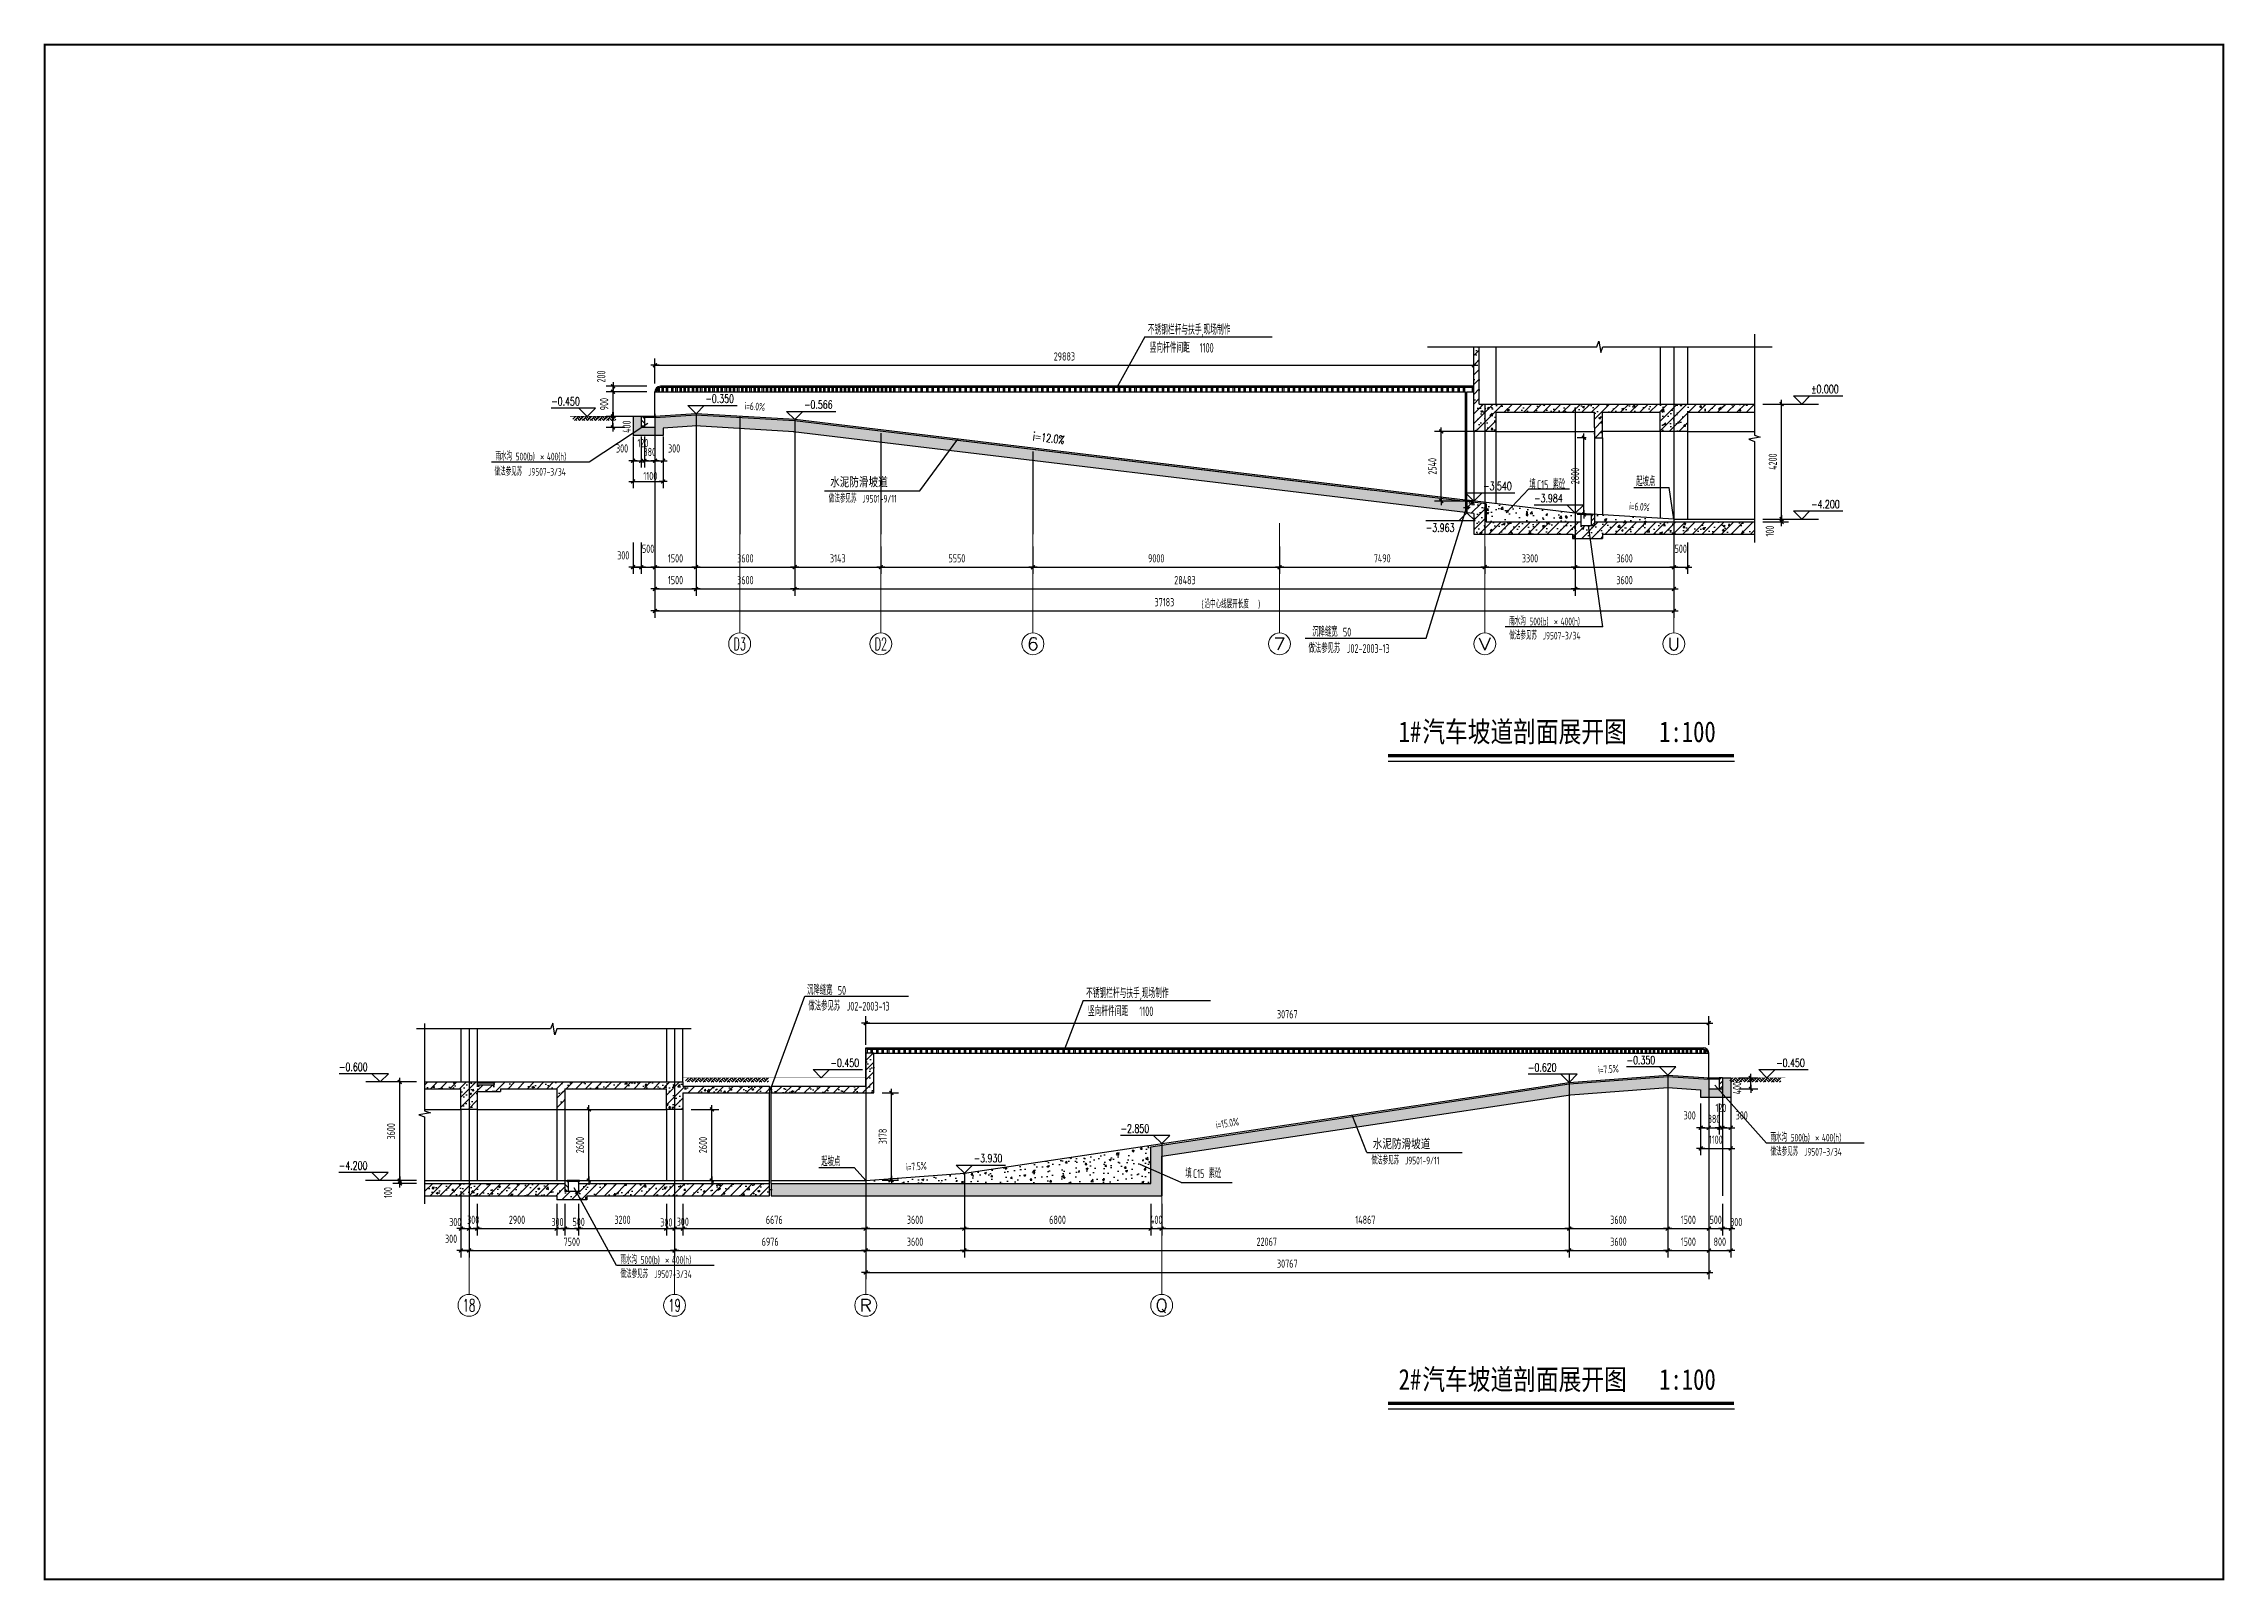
# Model space of a CAD drawing. Extents: x 1596194 to 1987057, y -212608 to 63160.
# Drawn here: x 1907477 to 1987057, y -163920 to -107840 of the extents above; entities that cross this region are included whole.
import ezdxf
from ezdxf.enums import TextEntityAlignment as Align

# ---------------------------------------------------------------- set-up
doc = ezdxf.new("R2010")
doc.units = 0
doc.header["$LTSCALE"] = 100
doc.header["$MEASUREMENT"] = 0
doc.linetypes.add('CONTINOUS', pattern=[0])
doc.layers.get('0').update_dxf_attribs({"linetype": 'CONTINUOUS'})
doc.layers.get('DEFPOINTS').update_dxf_attribs({"linetype": 'CONTINUOUS'})
doc.layers.add('AXIS', color=3, linetype='CONTINUOUS', lineweight=9)
for name, color, linetype in [('AXIS_TEXT', 7, 'CONTINUOUS'), ('COLUMN', 1, 'CONTINUOUS'), ('DOTE', 251, 'CONTINUOUS'), ('HA', 150, 'CONTINUOUS'), ('PUB_DIM', 3, 'CONTINUOUS'), ('PUB_TEXT', 30, 'CONTINUOUS'), ('WALL', 2, 'CONTINUOUS'), ('WINDOW', 4, 'CONTINUOUS'), ('WINDOWS', 4, 'CONTINUOUS'), ('图层1', 9, 'CONTINUOUS')]:
    doc.layers.add(name, color=color, linetype=linetype)
doc.styles.add('_TCH_AXIS', font='COMPLEX.shx', dxfattribs={"width": 0.55})
doc.styles.add('_TCH_DIM', font='SIMPLEX', dxfattribs={"bigfont": 'GBCBIG'})
doc.styles.add('COMPLEX', font='COMPLEX.shx')
doc.styles.add('DIM_FONT', font='SYSZ.shx', dxfattribs={"width": 0.7, "bigfont": 'SYFS.shx'})
doc.styles.get("Standard").update_dxf_attribs({"font": 'SimSun.ttf', "width": 0.8})
doc.styles.add('标注', font='SIMPLEX', dxfattribs={"width": 0.8, "bigfont": 'HZTXT'})
doc.dimstyles.new('DIMN', dxfattribs={"dimtxt": 300, "dimasz": 1, "dimexe": 250, "dimexo": 300, "dimgap": 150, "dimtad": 1, "dimdec": 0, "dimzin": 0, "dimdsep": 46, "dimtxsty": 'DIM_FONT', "dimblk": 'ARCHTICK', "dimcen": 0.09, "dimclrt": 7, "dimazin": 2, "dimtfac": 1, "dimtdec": 0, "dimtix": 1, "dimtmove": 2, "dimatfit": 3, "dimldrblk": 'DOT', "dimfxl": 0, "dimtolj": 1, "dimtzin": 0, "dimarcsym": 0})
pattern_1 = [(45, (0, 0), (-176.776695, 176.776695), []), (50, (0, 0), (717.26018, -62.75213), [75, -825]), (355, (0, 0), (-138.75133, 752.19213), [60, -660]), (100.4514, (59.8, -5.2), (578.50938, 689.43954), [63.7402, -701.1421]), (46.1842, (0, 200), (1067.24105, -165.519), [112.5, -1237.5]), (96.6356, (88.9, 186.2), (934.6627, 974.11787), [95.6103, -1051.713]), (351.1842, (0, 200), (934.66195, 974.1186), [90, -990]), (21, (100, 150), (596.90705, -402.61889), [75, -825]), (326, (100, 150), (243.31533, 725.15005), [60, -660]), (71.4514, (149.74, 116.45), (840.22263, 322.5305), [63.7402, -701.1421]), (37.5, (0, 0), (12.159855, 332.893854), [0, -652, 0, -670, 0, -662.5]), (7.5, (0, 0), (263.06954, 394.41171), [0, -382, 0, -637, 0, -252.5]), (327.5, (-223, 0), (533.822436, -22.55487), [0, -250, 0, -780, 0, -1035]), (317.5, (-323, 0), (583.18617, 100.10498), [0, -325, 0, -518, 0, -735])]
pattern_2 = [(50, (0, 0), (717.26018, -62.75213), [75, -825]), (355, (0, 0), (-138.75133, 752.19213), [60, -660]), (100.4514, (59.8, -5.2), (578.50938, 689.43954), [63.7402, -701.1421]), (46.1842, (0, 200), (1067.24105, -165.519), [112.5, -1237.5]), (96.6356, (88.9, 186.2), (934.6627, 974.11787), [95.6103, -1051.713]), (351.1842, (0, 200), (934.66195, 974.1186), [90, -990]), (21, (100, 150), (596.90705, -402.61889), [75, -825]), (326, (100, 150), (243.31533, 725.15005), [60, -660]), (71.4514, (149.74, 116.45), (840.22263, 322.5305), [63.7402, -701.1421]), (37.5, (0, 0), (12.159855, 332.893854), [0, -652, 0, -670, 0, -662.5]), (7.5, (0, 0), (263.06954, 394.41171), [0, -382, 0, -637, 0, -252.5]), (327.5, (-223, 0), (533.822436, -22.55487), [0, -250, 0, -780, 0, -1035]), (317.5, (-323, 0), (583.18617, 100.10498), [0, -325, 0, -518, 0, -735])]

msp = doc.modelspace()

# ---------------------------------------------------------------- texts
at = {"layer": 'PUB_TEXT'}
for s, height, style, width, p in [('不锈钢栏杆与扶手,现场制作', 350, 'DIM_FONT', 0.7, (1947770.214, -118458.514)), ('竖向杆件间距', 350, 'DIM_FONT', 0.7, (1947836.747, -119116.235)), ('1100', 350, 'DIM_FONT', 0.7, (1949662.701, -119116.235)), ('-0.450', 297.5, '_TCH_DIM', 0.705882, (1926001.869, -121045.197)), ('-0.350', 297.5, '_TCH_DIM', 0.705882, (1931625.582, -120945.197)), ('-0.566', 297.5, '_TCH_DIM', 0.705882, (1935225.582, -121161.197)), ('%%P0.000', 297.5, '_TCH_DIM', 0.705882, (1971974.419, -120595.197)), ('做法参见苏', 289.3701, 'DIM_FONT', 0.7, (1923933.262, -123606.442)), ('雨水沟', 289.3701, 'DIM_FONT', 0.7, (1923966.929, -123049.638)), ('500(b)', 280, 'DIM_FONT', 0.65625, (1924701.929, -123049.638)), ('J9507-3/34', 280, 'DIM_FONT', 0.65625, (1925158.262, -123606.442)), ('×', 289.37, 'DIM_FONT', 0.7, (1925597.345, -123049.638)), ('400(h)', 280, 'DIM_FONT', 0.65625, (1925842.345, -123049.638)), ('水泥防滑坡道', 350, '标注', 0.8, (1936179.491, -124031.092)), ('-3.540', 297.5, '_TCH_DIM', 0.705882, (1960008.582, -124135.191)), ('填', 330.709, 'DIM_FONT', 0.7, (1961692.617, -124093.04)), ('C15', 320, 'DIM_FONT', 0.65625, (1961972.617, -124093.04)), ('素砼', 330.7087, 'DIM_FONT', 0.7, (1962542.617, -124093.04)), ('起坡点', 330.7087, 'DIM_FONT', 0.7, (1965593.288, -123987.1)), ('做法参见苏', 289.3701, 'DIM_FONT', 0.7, (1936130.293, -124588.559)), ('J9501-9/11', 280, 'DIM_FONT', 0.65625, (1937355.293, -124588.559)), ('-3.984', 297.5, '_TCH_DIM', 0.705882, (1961868.582, -124579.197)), ('-4.200', 297.5, '_TCH_DIM', 0.705882, (1971974.419, -124795.197)), ('-3.963', 297.5, '_TCH_DIM', 0.705882, (1957918.582, -125655.92)), ('沿中心线展开长度', 289.3701, 'DIM_FONT', 0.7, (1949837.525, -128444.731)), ('(', 280, 'DIM_FONT', 0.65625, (1949735.442, -128444.731)), (')', 280, 'DIM_FONT', 0.65625, (1951797.525, -128444.731)), ('雨水沟', 289.3701, 'DIM_FONT', 0.7, (1960959.23, -129067.245)), ('500(b)', 280, 'DIM_FONT', 0.65625, (1961694.23, -129067.245)), ('×', 289.37, 'DIM_FONT', 0.7, (1962589.647, -129067.245)), ('400(h)', 280, 'DIM_FONT', 0.65625, (1962834.647, -129067.245)), ('做法参见苏', 330.7087, 'DIM_FONT', 0.7, (1953636.563, -130074.274)), ('沉降缝宽', 330.7087, 'DIM_FONT', 0.7, (1953771.664, -129475.713)), ('50', 320, 'DIM_FONT', 0.65625, (1954891.664, -129475.713)), ('做法参见苏', 289.3701, 'DIM_FONT', 0.7, (1960960.382, -129585.96)), ('J9507-3/34', 280, 'DIM_FONT', 0.65625, (1962185.382, -129585.96)), ('J02-2003-13', 320, 'DIM_FONT', 0.65625, (1955036.563, -130074.274)), ('沉降缝宽', 330.7087, 'DIM_FONT', 0.7, (1935337.744, -142550.571)), ('50', 320, 'DIM_FONT', 0.65625, (1936457.744, -142550.571)), ('不锈钢栏杆与扶手,现场制作', 350, 'DIM_FONT', 0.7, (1945518.333, -142670.418)), ('做法参见苏', 330.7087, 'DIM_FONT', 0.7, (1935386.361, -143127.539)), ('J02-2003-13', 320, 'DIM_FONT', 0.65625, (1936786.361, -143127.539)), ('竖向杆件间距', 350, 'DIM_FONT', 0.7, (1945584.865, -143328.14)), ('1100', 350, 'DIM_FONT', 0.7, (1947462.607, -143328.14)), ('-0.350', 297.5, '_TCH_DIM', 0.705882, (1965244.962, -145083.162)), ('-0.600', 297.5, '_TCH_DIM', 0.705882, (1918256.651, -145333.162)), ('-0.450', 297.5, '_TCH_DIM', 0.705882, (1936193.62, -145183.162)), ('-0.620', 297.5, '_TCH_DIM', 0.705882, (1961644.962, -145353.162)), ('-0.450', 297.5, '_TCH_DIM', 0.705882, (1970703.656, -145183.162)), ('-2.850', 297.5, '_TCH_DIM', 0.705882, (1946777.962, -147583.178)), ('水泥防滑坡道', 350, '标注', 0.8, (1955981.86, -148182.544)), ('雨水沟', 289.3701, 'DIM_FONT', 0.7, (1970495.142, -147905.05)), ('500(b)', 280, 'DIM_FONT', 0.65625, (1971230.142, -147905.05)), ('×', 289.37, 'DIM_FONT', 0.7, (1972125.559, -147905.05)), ('400(h)', 280, 'DIM_FONT', 0.65625, (1972370.559, -147905.05)), ('-4.200', 297.5, '_TCH_DIM', 0.705882, (1918251.171, -148933.162)), ('起坡点', 330.7087, 'DIM_FONT', 0.7, (1935857.998, -148805.075)), ('-3.930', 297.5, '_TCH_DIM', 0.705882, (1941417.962, -148663.162)), ('做法参见苏', 289.3701, 'DIM_FONT', 0.7, (1955932.662, -148740.011)), ('J9501-9/11', 280, 'DIM_FONT', 0.65625, (1957157.662, -148740.011)), ('做法参见苏', 289.3701, 'DIM_FONT', 0.7, (1970496.294, -148423.765)), ('J9507-3/34', 280, 'DIM_FONT', 0.65625, (1971721.294, -148423.765)), ('填', 330.709, 'DIM_FONT', 0.7, (1949139.215, -149236.602)), ('C15', 320, 'DIM_FONT', 0.65625, (1949419.215, -149236.602)), ('素砼', 330.7087, 'DIM_FONT', 0.7, (1949989.215, -149236.602)), ('做法参见苏', 289.3701, 'DIM_FONT', 0.7, (1928529.342, -152885.39)), ('雨水沟', 289.3701, 'DIM_FONT', 0.7, (1928528.19, -152366.675)), ('500(b)', 280, 'DIM_FONT', 0.65625, (1929263.19, -152366.675)), ('J9507-3/34', 280, 'DIM_FONT', 0.65625, (1929754.342, -152885.39)), ('×', 289.37, 'DIM_FONT', 0.7, (1930158.607, -152366.675)), ('400(h)', 280, 'DIM_FONT', 0.65625, (1930403.607, -152366.675))]:
    msp.add_text(s, height=height, dxfattribs=dict(at, style=style, width=width)).set_placement(p)
for s, height, rotation, style, width, p in [('i=6.0%', 280, 356.56636964, 'DIM_FONT', 0.65625, (1933047.464, -121196.841)), ('i=12.0%', 297.5, 353.15703069, '_TCH_DIM', 0.705882, (1943563.233, -122314.502)), ('i=6.0%', 280, 356.56636964, 'DIM_FONT', 0.65625, (1965329.801, -124856.273)), ('i=7.5%', 280, 4.28915333, 'DIM_FONT', 0.65625, (1964214.064, -145432.305)), ('i=15.0%', 280, 8.53063864, 'DIM_FONT', 0.65625, (1950275.069, -147437.162)), ('i=7.5%', 280, 4.28915333, 'DIM_FONT', 0.65625, (1938960.424, -148981.303))]:
    msp.add_text(s, height=height, rotation=rotation, dxfattribs=dict(at, style=style, width=width)).set_placement(p)
at = {"layer": 'PUB_TEXT', "width": 0.8}
for s, p in [('1#', (1956924.542, -133329.566)), ('汽车坡道剖面展开图', (1957788.677, -133329.566)), ('1:100', (1966430.027, -133329.566)), ('2#', (1956924.542, -156964.479)), ('汽车坡道剖面展开图', (1957788.677, -156964.479)), ('1:100', (1966430.027, -156964.479))]:
    msp.add_text(s, height=759.4937, dxfattribs=at).set_placement(p)

# ---------------------------------------------------------------- blocks, each defined once
blk = doc.blocks.new('_archtick')
blk.add_line((-150, 0), (150, 0))
at = {"const_width": 50}
blk.add_lwpolyline([(-70, -70), (70, 70)], dxfattribs=at)
blk = doc.blocks.new('*D716')
at = {"layer": 'DEFPOINTS', "color": 0}
for p in [(1963685, -122221), (1964069, -122221), (1964069, -125021)]:
    blk.add_point(p, dxfattribs=at)
at = {"layer": 'PUB_DIM', "color": 0, "lineweight": -2}
for p, q in [((1963769, -122221), (1963435, -122221)), ((1963685, -125021), (1963685, -122221)), ((1963769, -125021), (1963435, -125021))]:
    blk.add_line(p, q, dxfattribs=at)
for p, rotation in [((1963685, -122221), 90), ((1963685, -125021), 270)]:
    blk.add_blockref('_archtick', p, dxfattribs=dict(at, rotation=rotation))
at = {"layer": 'PUB_DIM', "color": 7, "insert": (1963363, -123621), "char_height": 300, "attachment_point": 5, "rotation": 90, "style": 'DIM_FONT'}
blk.add_mtext('\\A1;2800', dxfattribs=at)
blk = doc.blocks.new('_Dot')
at = {"color": 0, "linetype": 'ByBlock', "lineweight": -2}
blk.add_line((-0.5, 0), (-1, 0), dxfattribs=at)
at = {"color": 0, "linetype": 'ByBlock', "const_width": 0.5}
blk.add_lwpolyline([(-0.25, 0, 1), (0.25, 0, 1)], format="xyb", close=True, dxfattribs=at)
blk = doc.blocks.new('*D721')
at = {"layer": 'DEFPOINTS', "color": 0}
for p in [(1968245, -143583), (1937478, -144683), (1968245, -144683)]:
    blk.add_point(p, dxfattribs=at)
at = {"layer": 'PUB_DIM', "color": 0, "lineweight": -2}
for p, q in [((1937478, -144383), (1937478, -143333)), ((1937478, -143583), (1968245, -143583)), ((1968245, -144383), (1968245, -143333))]:
    blk.add_line(p, q, dxfattribs=at)
at = {"layer": 'PUB_DIM', "color": 0, "lineweight": -2, "rotation": 180}
blk.add_blockref('_archtick', (1937478, -143583), dxfattribs=at)
at = {"layer": 'PUB_DIM', "color": 0, "lineweight": -2}
blk.add_blockref('_archtick', (1968245, -143583), dxfattribs=at)
at = {"layer": 'PUB_DIM', "color": 7, "insert": (1952861, -143261), "char_height": 300, "attachment_point": 5, "style": 'DIM_FONT'}
blk.add_mtext('\\A1;30767', dxfattribs=at)
blk = doc.blocks.new('*D763')
at = {"layer": 'DEFPOINTS', "color": 0}
for p in [(1963369, -125195), (1966969, -125195), (1966969, -127742)]:
    blk.add_point(p, dxfattribs=at)
at = {"layer": 'PUB_DIM', "color": 0, "lineweight": -2}
for p, q in [((1963369, -125495), (1963369, -127992)), ((1966969, -125495), (1966969, -127992)), ((1963369, -127742), (1966969, -127742))]:
    blk.add_line(p, q, dxfattribs=at)
at = {"layer": 'PUB_DIM', "color": 0, "lineweight": -2, "rotation": 180}
blk.add_blockref('_archtick', (1963369, -127742), dxfattribs=at)
at = {"layer": 'PUB_DIM', "color": 0, "lineweight": -2}
blk.add_blockref('_archtick', (1966969, -127742), dxfattribs=at)
at = {"layer": 'PUB_DIM', "color": 7, "insert": (1965169, -127420), "char_height": 300, "attachment_point": 5, "style": 'DIM_FONT'}
blk.add_mtext('\\A1;3600', dxfattribs=at)
blk = doc.blocks.new('*D764')
at = {"layer": 'DEFPOINTS', "color": 0}
for p in [(1934886, -125195), (1963369, -125195), (1963369, -127742)]:
    blk.add_point(p, dxfattribs=at)
at = {"layer": 'PUB_DIM', "color": 0, "lineweight": -2}
for p, q in [((1934886, -125495), (1934886, -127992)), ((1963369, -125495), (1963369, -127992)), ((1934886, -127742), (1963369, -127742))]:
    blk.add_line(p, q, dxfattribs=at)
at = {"layer": 'PUB_DIM', "color": 0, "lineweight": -2, "rotation": 180}
blk.add_blockref('_archtick', (1934886, -127742), dxfattribs=at)
at = {"layer": 'PUB_DIM', "color": 0, "lineweight": -2}
blk.add_blockref('_archtick', (1963369, -127742), dxfattribs=at)
at = {"layer": 'PUB_DIM', "color": 7, "insert": (1949127, -127420), "char_height": 300, "attachment_point": 5, "style": 'DIM_FONT'}
blk.add_mtext('\\A1;28483', dxfattribs=at)
blk = doc.blocks.new('*D765')
at = {"layer": 'DEFPOINTS', "color": 0}
for p in [(1931286, -125195), (1934886, -125195), (1934886, -127742)]:
    blk.add_point(p, dxfattribs=at)
at = {"layer": 'PUB_DIM', "color": 0, "lineweight": -2}
for p, q in [((1931286, -125495), (1931286, -127992)), ((1934886, -125495), (1934886, -127992)), ((1931286, -127742), (1934886, -127742))]:
    blk.add_line(p, q, dxfattribs=at)
at = {"layer": 'PUB_DIM', "color": 0, "lineweight": -2, "rotation": 180}
blk.add_blockref('_archtick', (1931286, -127742), dxfattribs=at)
at = {"layer": 'PUB_DIM', "color": 0, "lineweight": -2}
blk.add_blockref('_archtick', (1934886, -127742), dxfattribs=at)
at = {"layer": 'PUB_DIM', "color": 7, "insert": (1933086, -127420), "char_height": 300, "attachment_point": 5, "style": 'DIM_FONT'}
blk.add_mtext('\\A1;3600', dxfattribs=at)
blk = doc.blocks.new('*D766')
at = {"layer": 'DEFPOINTS', "color": 0}
for p in [(1929786, -125195), (1931286, -125195), (1931286, -127742)]:
    blk.add_point(p, dxfattribs=at)
at = {"layer": 'PUB_DIM', "color": 0, "lineweight": -2}
for p, q in [((1929786, -125495), (1929786, -127992)), ((1931286, -125495), (1931286, -127992)), ((1929786, -127742), (1931286, -127742))]:
    blk.add_line(p, q, dxfattribs=at)
at = {"layer": 'PUB_DIM', "color": 0, "lineweight": -2, "rotation": 180}
blk.add_blockref('_archtick', (1929786, -127742), dxfattribs=at)
at = {"layer": 'PUB_DIM', "color": 0, "lineweight": -2}
blk.add_blockref('_archtick', (1931286, -127742), dxfattribs=at)
at = {"layer": 'PUB_DIM', "color": 7, "insert": (1930536, -127420), "char_height": 300, "attachment_point": 5, "style": 'DIM_FONT'}
blk.add_mtext('\\A1;1500', dxfattribs=at)
blk = doc.blocks.new('*D767')
at = {"layer": 'DEFPOINTS', "color": 0}
for p in [(1960069, -125895), (1963369, -125895), (1963369, -126945)]:
    blk.add_point(p, dxfattribs=at)
at = {"layer": 'PUB_DIM', "color": 0, "lineweight": -2}
for p, q in [((1960069, -126195), (1960069, -127195)), ((1963369, -126195), (1963369, -127195)), ((1960069, -126945), (1963369, -126945))]:
    blk.add_line(p, q, dxfattribs=at)
at = {"layer": 'PUB_DIM', "color": 0, "lineweight": -2, "rotation": 180}
blk.add_blockref('_archtick', (1960069, -126945), dxfattribs=at)
at = {"layer": 'PUB_DIM', "color": 0, "lineweight": -2}
blk.add_blockref('_archtick', (1963369, -126945), dxfattribs=at)
at = {"layer": 'PUB_DIM', "color": 7, "insert": (1961719, -126624), "char_height": 300, "attachment_point": 5, "style": 'DIM_FONT'}
blk.add_mtext('\\A1;3300', dxfattribs=at)
blk = doc.blocks.new('*D768')
at = {"layer": 'DEFPOINTS', "color": 0}
for p in [(1952579, -125895), (1960069, -125895), (1960069, -126945)]:
    blk.add_point(p, dxfattribs=at)
at = {"layer": 'PUB_DIM', "color": 0, "lineweight": -2}
for p, q in [((1952579, -126195), (1952579, -127195)), ((1960069, -126195), (1960069, -127195)), ((1952579, -126945), (1960069, -126945))]:
    blk.add_line(p, q, dxfattribs=at)
at = {"layer": 'PUB_DIM', "color": 0, "lineweight": -2, "rotation": 180}
blk.add_blockref('_archtick', (1952579, -126945), dxfattribs=at)
at = {"layer": 'PUB_DIM', "color": 0, "lineweight": -2}
blk.add_blockref('_archtick', (1960069, -126945), dxfattribs=at)
at = {"layer": 'PUB_DIM', "color": 7, "insert": (1956324, -126624), "char_height": 300, "attachment_point": 5, "style": 'DIM_FONT'}
blk.add_mtext('\\A1;7490', dxfattribs=at)
blk = doc.blocks.new('*D769')
at = {"layer": 'DEFPOINTS', "color": 0}
for p in [(1943579, -125895), (1952579, -125895), (1952579, -126945)]:
    blk.add_point(p, dxfattribs=at)
at = {"layer": 'PUB_DIM', "color": 0, "lineweight": -2}
for p, q in [((1943579, -126195), (1943579, -127195)), ((1952579, -126195), (1952579, -127195)), ((1943579, -126945), (1952579, -126945))]:
    blk.add_line(p, q, dxfattribs=at)
at = {"layer": 'PUB_DIM', "color": 0, "lineweight": -2, "rotation": 180}
blk.add_blockref('_archtick', (1943579, -126945), dxfattribs=at)
at = {"layer": 'PUB_DIM', "color": 0, "lineweight": -2}
blk.add_blockref('_archtick', (1952579, -126945), dxfattribs=at)
at = {"layer": 'PUB_DIM', "color": 7, "insert": (1948079, -126624), "char_height": 300, "attachment_point": 5, "style": 'DIM_FONT'}
blk.add_mtext('\\A1;9000', dxfattribs=at)
blk = doc.blocks.new('*D770')
at = {"layer": 'DEFPOINTS', "color": 0}
for p in [(1938029, -125895), (1943579, -125895), (1943579, -126945)]:
    blk.add_point(p, dxfattribs=at)
at = {"layer": 'PUB_DIM', "color": 0, "lineweight": -2}
for p, q in [((1938029, -126195), (1938029, -127195)), ((1943579, -126195), (1943579, -127195)), ((1938029, -126945), (1943579, -126945))]:
    blk.add_line(p, q, dxfattribs=at)
at = {"layer": 'PUB_DIM', "color": 0, "lineweight": -2, "rotation": 180}
blk.add_blockref('_archtick', (1938029, -126945), dxfattribs=at)
at = {"layer": 'PUB_DIM', "color": 0, "lineweight": -2}
blk.add_blockref('_archtick', (1943579, -126945), dxfattribs=at)
at = {"layer": 'PUB_DIM', "color": 7, "insert": (1940804, -126624), "char_height": 300, "attachment_point": 5, "style": 'DIM_FONT'}
blk.add_mtext('\\A1;5550', dxfattribs=at)
blk = doc.blocks.new('*D771')
at = {"layer": 'DEFPOINTS', "color": 0}
for p in [(1934886, -125895), (1938029, -125895), (1938029, -126945)]:
    blk.add_point(p, dxfattribs=at)
at = {"layer": 'PUB_DIM', "color": 0, "lineweight": -2}
for p, q in [((1934886, -126195), (1934886, -127195)), ((1938029, -126195), (1938029, -127195)), ((1934886, -126945), (1938029, -126945))]:
    blk.add_line(p, q, dxfattribs=at)
at = {"layer": 'PUB_DIM', "color": 0, "lineweight": -2, "rotation": 180}
blk.add_blockref('_archtick', (1934886, -126945), dxfattribs=at)
at = {"layer": 'PUB_DIM', "color": 0, "lineweight": -2}
blk.add_blockref('_archtick', (1938029, -126945), dxfattribs=at)
at = {"layer": 'PUB_DIM', "color": 7, "insert": (1936457, -126624), "char_height": 300, "attachment_point": 5, "style": 'DIM_FONT'}
blk.add_mtext('\\A1;3143', dxfattribs=at)
blk = doc.blocks.new('*D772')
at = {"layer": 'DEFPOINTS', "color": 0}
for p in [(1958479, -121995), (1959961, -121995), (1959961, -124535)]:
    blk.add_point(p, dxfattribs=at)
at = {"layer": 'PUB_DIM', "color": 0, "lineweight": -2}
for p, q in [((1959661, -121995), (1958229, -121995)), ((1958479, -124535), (1958479, -121995)), ((1959661, -124535), (1958229, -124535))]:
    blk.add_line(p, q, dxfattribs=at)
for p, rotation in [((1958479, -121995), 90), ((1958479, -124535), 270)]:
    blk.add_blockref('_archtick', p, dxfattribs=dict(at, rotation=rotation))
at = {"layer": 'PUB_DIM', "color": 7, "insert": (1958157, -123265), "char_height": 300, "attachment_point": 5, "rotation": 90, "style": 'DIM_FONT'}
blk.add_mtext('\\A1;2540', dxfattribs=at)
blk = doc.blocks.new('*D773')
at = {"layer": 'DEFPOINTS', "color": 0}
for p in [(1931286, -125745), (1934886, -125745), (1934886, -126945)]:
    blk.add_point(p, dxfattribs=at)
at = {"layer": 'PUB_DIM', "color": 0, "lineweight": -2}
for p, q in [((1931286, -126045), (1931286, -127195)), ((1934886, -126045), (1934886, -127195)), ((1931286, -126945), (1934886, -126945))]:
    blk.add_line(p, q, dxfattribs=at)
at = {"layer": 'PUB_DIM', "color": 0, "lineweight": -2, "rotation": 180}
blk.add_blockref('_archtick', (1931286, -126945), dxfattribs=at)
at = {"layer": 'PUB_DIM', "color": 0, "lineweight": -2}
blk.add_blockref('_archtick', (1934886, -126945), dxfattribs=at)
at = {"layer": 'PUB_DIM', "color": 7, "insert": (1933086, -126624), "char_height": 300, "attachment_point": 5, "style": 'DIM_FONT'}
blk.add_mtext('\\A1;3600', dxfattribs=at)
blk = doc.blocks.new('*D774')
at = {"layer": 'DEFPOINTS', "color": 0}
for p in [(1929786, -125745), (1931286, -125745), (1931286, -126945)]:
    blk.add_point(p, dxfattribs=at)
at = {"layer": 'PUB_DIM', "color": 0, "lineweight": -2}
for p, q in [((1929786, -126045), (1929786, -127195)), ((1931286, -126045), (1931286, -127195)), ((1929786, -126945), (1931286, -126945))]:
    blk.add_line(p, q, dxfattribs=at)
at = {"layer": 'PUB_DIM', "color": 0, "lineweight": -2, "rotation": 180}
blk.add_blockref('_archtick', (1929786, -126945), dxfattribs=at)
at = {"layer": 'PUB_DIM', "color": 0, "lineweight": -2}
blk.add_blockref('_archtick', (1931286, -126945), dxfattribs=at)
at = {"layer": 'PUB_DIM', "color": 7, "insert": (1930536, -126624), "char_height": 300, "attachment_point": 5, "style": 'DIM_FONT'}
blk.add_mtext('\\A1;1500', dxfattribs=at)
blk = doc.blocks.new('*D848')
at = {"layer": 'DEFPOINTS', "color": 0}
for p in [(1963369, -125745), (1966969, -125745), (1966969, -126945)]:
    blk.add_point(p, dxfattribs=at)
at = {"layer": 'PUB_DIM', "color": 0, "lineweight": -2}
for p, q in [((1963369, -126045), (1963369, -127195)), ((1966969, -126045), (1966969, -127195)), ((1963369, -126945), (1966969, -126945))]:
    blk.add_line(p, q, dxfattribs=at)
at = {"layer": 'PUB_DIM', "color": 0, "lineweight": -2, "rotation": 180}
blk.add_blockref('_archtick', (1963369, -126945), dxfattribs=at)
at = {"layer": 'PUB_DIM', "color": 0, "lineweight": -2}
blk.add_blockref('_archtick', (1966969, -126945), dxfattribs=at)
at = {"layer": 'PUB_DIM', "color": 7, "insert": (1965169, -126624), "char_height": 300, "attachment_point": 5, "style": 'DIM_FONT'}
blk.add_mtext('\\A1;3600', dxfattribs=at)
blk = doc.blocks.new('*D1122')
at = {"layer": 'DEFPOINTS', "color": 0}
for p in [(1926502, -146733), (1927373, -146733), (1926502, -149333)]:
    blk.add_point(p, dxfattribs=at)
at = {"layer": 'PUB_DIM', "color": 0, "lineweight": -2}
for p, q in [((1926802, -146733), (1927623, -146733)), ((1927373, -149333), (1927373, -146733)), ((1926802, -149333), (1927623, -149333))]:
    blk.add_line(p, q, dxfattribs=at)
for p, rotation in [((1927373, -146733), 90), ((1927373, -149333), 270)]:
    blk.add_blockref('_archtick', p, dxfattribs=dict(at, rotation=rotation))
at = {"layer": 'PUB_DIM', "color": 7, "insert": (1927051, -148033), "char_height": 300, "attachment_point": 5, "rotation": 90, "style": 'DIM_FONT'}
blk.add_mtext('\\A1;2600', dxfattribs=at)
blk = doc.blocks.new('$LinePat$00000009')
for p, q in [((0, -210), (210, 0)), ((120, -300), (420, 0)), ((420, 0), (608, -188)), ((495, -300), (795, 0)), ((615, 0), (705, -90)), ((210, -210), (300, -300)), ((315, -105), (502, -293)), ((705, -300), (795, -210))]:
    blk.add_line(p, q)
blk = doc.blocks.new('*D1126')
at = {"layer": 'DEFPOINTS', "color": 0}
for p in [(1967945, -146485), (1969045, -146485), (1969045, -148158)]:
    blk.add_point(p, dxfattribs=at)
at = {"layer": 'PUB_DIM', "color": 0, "lineweight": -2}
for p, q in [((1967945, -146785), (1967945, -148408)), ((1969045, -146785), (1969045, -148408)), ((1967945, -148158), (1969045, -148158))]:
    blk.add_line(p, q, dxfattribs=at)
at = {"layer": 'PUB_DIM', "color": 0, "lineweight": -2, "rotation": 180}
blk.add_blockref('_archtick', (1967945, -148158), dxfattribs=at)
at = {"layer": 'PUB_DIM', "color": 0, "lineweight": -2}
blk.add_blockref('_archtick', (1969045, -148158), dxfattribs=at)
at = {"layer": 'PUB_DIM', "color": 7, "insert": (1968495, -147837), "char_height": 300, "attachment_point": 5, "style": 'DIM_FONT'}
blk.add_mtext('\\A1;1100', dxfattribs=at)
blk = doc.blocks.new('*D1128')
at = {"layer": 'DEFPOINTS', "color": 0}
for p in [(1968245, -146216), (1968625, -146216), (1968625, -147403)]:
    blk.add_point(p, dxfattribs=at)
at = {"layer": 'PUB_DIM', "color": 0, "lineweight": -2}
for p, q in [((1968245, -146516), (1968245, -147653)), ((1968625, -146516), (1968625, -147653)), ((1968245, -147403), (1968244, -147403)), ((1968245, -147403), (1968625, -147403)), ((1968625, -147403), (1968626, -147403))]:
    blk.add_line(p, q, dxfattribs=at)
blk.add_blockref('_archtick', (1968245, -147403), dxfattribs=at)
at = {"layer": 'PUB_DIM', "color": 0, "lineweight": -2, "rotation": 180}
blk.add_blockref('_archtick', (1968625, -147403), dxfattribs=at)
at = {"layer": 'PUB_DIM', "color": 7, "insert": (1968435, -147081), "char_height": 300, "attachment_point": 5, "style": 'DIM_FONT'}
blk.add_mtext('\\A1;380', dxfattribs=at)
blk = doc.blocks.new('*D1129')
at = {"layer": 'DEFPOINTS', "color": 0}
for p in [(1968625, -146216), (1968745, -146216), (1968745, -147403)]:
    blk.add_point(p, dxfattribs=at)
at = {"layer": 'PUB_DIM', "color": 0, "lineweight": -2}
for p, q in [((1968625, -146516), (1968625, -147653)), ((1968745, -146516), (1968745, -147653)), ((1968625, -147403), (1968624, -147403)), ((1968625, -147403), (1968745, -147403)), ((1968745, -147403), (1968746, -147403))]:
    blk.add_line(p, q, dxfattribs=at)
blk.add_blockref('_archtick', (1968625, -147403), dxfattribs=at)
at = {"layer": 'PUB_DIM', "color": 0, "lineweight": -2, "rotation": 180}
blk.add_blockref('_archtick', (1968745, -147403), dxfattribs=at)
at = {"layer": 'PUB_DIM', "color": 7, "insert": (1968685, -146678), "char_height": 300, "attachment_point": 5, "style": 'DIM_FONT'}
blk.add_mtext('\\A1;120', dxfattribs=at)
blk = doc.blocks.new('*D1131')
at = {"layer": 'DEFPOINTS', "color": 0}
for p in [(1937778, -146133), (1938419, -146133), (1937778, -149311)]:
    blk.add_point(p, dxfattribs=at)
at = {"layer": 'PUB_DIM', "color": 0, "lineweight": -2}
for p, q in [((1938078, -146133), (1938669, -146133)), ((1938419, -149311), (1938419, -146133)), ((1938078, -149311), (1938669, -149311))]:
    blk.add_line(p, q, dxfattribs=at)
for p, rotation in [((1938419, -146133), 90), ((1938419, -149311), 270)]:
    blk.add_blockref('_archtick', p, dxfattribs=dict(at, rotation=rotation))
at = {"layer": 'PUB_DIM', "color": 7, "insert": (1938098, -147722), "char_height": 300, "attachment_point": 5, "rotation": 90, "style": 'DIM_FONT'}
blk.add_mtext('\\A1;3178', dxfattribs=at)
blk = doc.blocks.new('*D1132')
at = {"layer": 'DEFPOINTS', "color": 0}
for p in [(1920475, -145733), (1921381, -145733), (1921381, -149333)]:
    blk.add_point(p, dxfattribs=at)
at = {"layer": 'PUB_DIM', "color": 0, "lineweight": -2}
for p, q in [((1921081, -145733), (1920225, -145733)), ((1920475, -149333), (1920475, -145733)), ((1921081, -149333), (1920225, -149333))]:
    blk.add_line(p, q, dxfattribs=at)
for p, rotation in [((1920475, -145733), 90), ((1920475, -149333), 270)]:
    blk.add_blockref('_archtick', p, dxfattribs=dict(at, rotation=rotation))
at = {"layer": 'PUB_DIM', "color": 7, "insert": (1920154, -147533), "char_height": 300, "attachment_point": 5, "rotation": 90, "style": 'DIM_FONT'}
blk.add_mtext('\\A1;3600', dxfattribs=at)
blk = doc.blocks.new('*D1133')
at = {"layer": 'DEFPOINTS', "color": 0}
for p in [(1920475, -149333), (1921381, -149333), (1921381, -149433)]:
    blk.add_point(p, dxfattribs=at)
at = {"layer": 'PUB_DIM', "color": 0, "lineweight": -2}
for p, q in [((1921081, -149333), (1920225, -149333)), ((1921081, -149433), (1920225, -149433)), ((1920475, -149333), (1920475, -149332)), ((1920475, -149433), (1920475, -149333)), ((1920475, -149433), (1920475, -149434))]:
    blk.add_line(p, q, dxfattribs=at)
for p, rotation in [((1920475, -149333), 270), ((1920475, -149433), 90)]:
    blk.add_blockref('_archtick', p, dxfattribs=dict(at, rotation=rotation))
at = {"layer": 'PUB_DIM', "color": 7, "insert": (1920045, -149768), "char_height": 300, "attachment_point": 5, "rotation": 90, "style": 'DIM_FONT'}
blk.add_mtext('\\A1;100', dxfattribs=at)
blk = doc.blocks.new('*D1134')
at = {"layer": 'DEFPOINTS', "color": 0}
for p in [(1930802, -146733), (1931861, -146733), (1930802, -149333)]:
    blk.add_point(p, dxfattribs=at)
at = {"layer": 'PUB_DIM', "color": 0, "lineweight": -2}
for p, q in [((1931102, -146733), (1932111, -146733)), ((1931861, -149333), (1931861, -146733)), ((1931102, -149333), (1932111, -149333))]:
    blk.add_line(p, q, dxfattribs=at)
for p, rotation in [((1931861, -146733), 90), ((1931861, -149333), 270)]:
    blk.add_blockref('_archtick', p, dxfattribs=dict(at, rotation=rotation))
at = {"layer": 'PUB_DIM', "color": 7, "insert": (1931540, -148033), "char_height": 300, "attachment_point": 5, "rotation": 90, "style": 'DIM_FONT'}
blk.add_mtext('\\A1;2600', dxfattribs=at)
blk = doc.blocks.new('*D1135')
at = {"layer": 'DEFPOINTS', "color": 0}
for p in [(1937478, -149447), (1968245, -149447), (1968245, -152683)]:
    blk.add_point(p, dxfattribs=at)
at = {"layer": 'PUB_DIM', "color": 0, "lineweight": -2}
for p, q in [((1937478, -149747), (1937478, -152933)), ((1968245, -149747), (1968245, -152933)), ((1937478, -152683), (1968245, -152683))]:
    blk.add_line(p, q, dxfattribs=at)
at = {"layer": 'PUB_DIM', "color": 0, "lineweight": -2, "rotation": 180}
blk.add_blockref('_archtick', (1937478, -152683), dxfattribs=at)
at = {"layer": 'PUB_DIM', "color": 0, "lineweight": -2}
blk.add_blockref('_archtick', (1968245, -152683), dxfattribs=at)
at = {"layer": 'PUB_DIM', "color": 7, "insert": (1952861, -152362), "char_height": 300, "attachment_point": 5, "style": 'DIM_FONT'}
blk.add_mtext('\\A1;30767', dxfattribs=at)
blk = doc.blocks.new('*D1137')
at = {"layer": 'DEFPOINTS', "color": 0}
for p in [(1923002, -149418), (1930502, -149418), (1930502, -151883)]:
    blk.add_point(p, dxfattribs=at)
at = {"layer": 'PUB_DIM', "color": 0, "lineweight": -2}
for p, q in [((1923002, -149718), (1923002, -152133)), ((1930502, -149718), (1930502, -152133)), ((1923002, -151883), (1930502, -151883))]:
    blk.add_line(p, q, dxfattribs=at)
at = {"layer": 'PUB_DIM', "color": 0, "lineweight": -2, "rotation": 180}
blk.add_blockref('_archtick', (1923002, -151883), dxfattribs=at)
at = {"layer": 'PUB_DIM', "color": 0, "lineweight": -2}
blk.add_blockref('_archtick', (1930502, -151883), dxfattribs=at)
at = {"layer": 'PUB_DIM', "color": 7, "insert": (1926752, -151562), "char_height": 300, "attachment_point": 5, "style": 'DIM_FONT'}
blk.add_mtext('\\A1;7500', dxfattribs=at)
blk = doc.blocks.new('*D1138')
at = {"layer": 'DEFPOINTS', "color": 0}
for p in [(1930502, -149418), (1937478, -149418), (1937478, -151883)]:
    blk.add_point(p, dxfattribs=at)
at = {"layer": 'PUB_DIM', "color": 0, "lineweight": -2}
for p, q in [((1930502, -149718), (1930502, -152133)), ((1937478, -149718), (1937478, -152133)), ((1930502, -151883), (1937478, -151883))]:
    blk.add_line(p, q, dxfattribs=at)
at = {"layer": 'PUB_DIM', "color": 0, "lineweight": -2, "rotation": 180}
blk.add_blockref('_archtick', (1930502, -151883), dxfattribs=at)
at = {"layer": 'PUB_DIM', "color": 0, "lineweight": -2}
blk.add_blockref('_archtick', (1937478, -151883), dxfattribs=at)
at = {"layer": 'PUB_DIM', "color": 7, "insert": (1933990, -151562), "char_height": 300, "attachment_point": 5, "style": 'DIM_FONT'}
blk.add_mtext('\\A1;6976', dxfattribs=at)
blk = doc.blocks.new('*D1139')
at = {"layer": 'DEFPOINTS', "color": 0}
for p in [(1937478, -149418), (1941078, -149418), (1941078, -151883)]:
    blk.add_point(p, dxfattribs=at)
at = {"layer": 'PUB_DIM', "color": 0, "lineweight": -2}
for p, q in [((1937478, -149718), (1937478, -152133)), ((1941078, -149718), (1941078, -152133)), ((1937478, -151883), (1941078, -151883))]:
    blk.add_line(p, q, dxfattribs=at)
at = {"layer": 'PUB_DIM', "color": 0, "lineweight": -2, "rotation": 180}
blk.add_blockref('_archtick', (1937478, -151883), dxfattribs=at)
at = {"layer": 'PUB_DIM', "color": 0, "lineweight": -2}
blk.add_blockref('_archtick', (1941078, -151883), dxfattribs=at)
at = {"layer": 'PUB_DIM', "color": 7, "insert": (1939278, -151562), "char_height": 300, "attachment_point": 5, "style": 'DIM_FONT'}
blk.add_mtext('\\A1;3600', dxfattribs=at)
blk = doc.blocks.new('*D1140')
at = {"layer": 'DEFPOINTS', "color": 0}
for p in [(1941078, -149418), (1963145, -149418), (1963145, -151883)]:
    blk.add_point(p, dxfattribs=at)
at = {"layer": 'PUB_DIM', "color": 0, "lineweight": -2}
for p, q in [((1941078, -149718), (1941078, -152133)), ((1963145, -149718), (1963145, -152133)), ((1941078, -151883), (1963145, -151883))]:
    blk.add_line(p, q, dxfattribs=at)
at = {"layer": 'PUB_DIM', "color": 0, "lineweight": -2, "rotation": 180}
blk.add_blockref('_archtick', (1941078, -151883), dxfattribs=at)
at = {"layer": 'PUB_DIM', "color": 0, "lineweight": -2}
blk.add_blockref('_archtick', (1963145, -151883), dxfattribs=at)
at = {"layer": 'PUB_DIM', "color": 7, "insert": (1952111, -151562), "char_height": 300, "attachment_point": 5, "style": 'DIM_FONT'}
blk.add_mtext('\\A1;22067', dxfattribs=at)
blk = doc.blocks.new('*D1141')
at = {"layer": 'DEFPOINTS', "color": 0}
for p in [(1963145, -149418), (1966745, -149418), (1966745, -151883)]:
    blk.add_point(p, dxfattribs=at)
at = {"layer": 'PUB_DIM', "color": 0, "lineweight": -2}
for p, q in [((1963145, -149718), (1963145, -152133)), ((1966745, -149718), (1966745, -152133)), ((1963145, -151883), (1966745, -151883))]:
    blk.add_line(p, q, dxfattribs=at)
at = {"layer": 'PUB_DIM', "color": 0, "lineweight": -2, "rotation": 180}
blk.add_blockref('_archtick', (1963145, -151883), dxfattribs=at)
at = {"layer": 'PUB_DIM', "color": 0, "lineweight": -2}
blk.add_blockref('_archtick', (1966745, -151883), dxfattribs=at)
at = {"layer": 'PUB_DIM', "color": 7, "insert": (1964945, -151562), "char_height": 300, "attachment_point": 5, "style": 'DIM_FONT'}
blk.add_mtext('\\A1;3600', dxfattribs=at)
blk = doc.blocks.new('*D1142')
at = {"layer": 'DEFPOINTS', "color": 0}
for p in [(1966745, -149418), (1968245, -149418), (1968245, -151883)]:
    blk.add_point(p, dxfattribs=at)
at = {"layer": 'PUB_DIM', "color": 0, "lineweight": -2}
for p, q in [((1966745, -149718), (1966745, -152133)), ((1968245, -149718), (1968245, -152133)), ((1966745, -151883), (1968245, -151883))]:
    blk.add_line(p, q, dxfattribs=at)
at = {"layer": 'PUB_DIM', "color": 0, "lineweight": -2, "rotation": 180}
blk.add_blockref('_archtick', (1966745, -151883), dxfattribs=at)
at = {"layer": 'PUB_DIM', "color": 0, "lineweight": -2}
blk.add_blockref('_archtick', (1968245, -151883), dxfattribs=at)
at = {"layer": 'PUB_DIM', "color": 7, "insert": (1967495, -151562), "char_height": 300, "attachment_point": 5, "style": 'DIM_FONT'}
blk.add_mtext('\\A1;1500', dxfattribs=at)
blk = doc.blocks.new('*D1143')
at = {"layer": 'DEFPOINTS', "color": 0}
for p in [(1968245, -149418), (1969045, -149418), (1969045, -151883)]:
    blk.add_point(p, dxfattribs=at)
at = {"layer": 'PUB_DIM', "color": 0, "lineweight": -2}
for p, q in [((1968245, -149718), (1968245, -152133)), ((1969045, -149718), (1969045, -152133)), ((1968245, -151883), (1968244, -151883)), ((1968245, -151883), (1969045, -151883)), ((1969045, -151883), (1969046, -151883))]:
    blk.add_line(p, q, dxfattribs=at)
blk.add_blockref('_archtick', (1968245, -151883), dxfattribs=at)
at = {"layer": 'PUB_DIM', "color": 0, "lineweight": -2, "rotation": 180}
blk.add_blockref('_archtick', (1969045, -151883), dxfattribs=at)
at = {"layer": 'PUB_DIM', "color": 7, "insert": (1968645, -151562), "char_height": 300, "attachment_point": 5, "style": 'DIM_FONT'}
blk.add_mtext('\\A1;800', dxfattribs=at)
blk = doc.blocks.new('*D1144')
at = {"layer": 'DEFPOINTS', "color": 0}
for p in [(1922702, -149883), (1923002, -149883), (1923002, -151083)]:
    blk.add_point(p, dxfattribs=at)
at = {"layer": 'PUB_DIM', "color": 0, "lineweight": -2}
for p, q in [((1922702, -150183), (1922702, -151333)), ((1923002, -150183), (1923002, -151333)), ((1922702, -151083), (1923002, -151083))]:
    blk.add_line(p, q, dxfattribs=at)
at = {"layer": 'PUB_DIM', "color": 0, "lineweight": -2, "rotation": 180}
blk.add_blockref('_archtick', (1922702, -151083), dxfattribs=at)
at = {"layer": 'PUB_DIM', "color": 0, "lineweight": -2}
blk.add_blockref('_archtick', (1923002, -151083), dxfattribs=at)
at = {"layer": 'PUB_DIM', "color": 7, "insert": (1922499, -150843), "char_height": 300, "attachment_point": 5, "style": 'DIM_FONT'}
blk.add_mtext('\\A1;300', dxfattribs=at)
blk = doc.blocks.new('*D1145')
at = {"layer": 'DEFPOINTS', "color": 0}
for p in [(1923002, -149883), (1923302, -149883), (1923302, -151083)]:
    blk.add_point(p, dxfattribs=at)
at = {"layer": 'PUB_DIM', "color": 0, "lineweight": -2}
for p, q in [((1923002, -150183), (1923002, -151333)), ((1923302, -150183), (1923302, -151333)), ((1923002, -151083), (1923001, -151083)), ((1923002, -151083), (1923302, -151083)), ((1923302, -151083), (1923303, -151083))]:
    blk.add_line(p, q, dxfattribs=at)
blk.add_blockref('_archtick', (1923002, -151083), dxfattribs=at)
at = {"layer": 'PUB_DIM', "color": 0, "lineweight": -2, "rotation": 180}
blk.add_blockref('_archtick', (1923302, -151083), dxfattribs=at)
at = {"layer": 'PUB_DIM', "color": 7, "insert": (1923152, -150762), "char_height": 300, "attachment_point": 5, "style": 'DIM_FONT'}
blk.add_mtext('\\A1;300', dxfattribs=at)
blk = doc.blocks.new('*D1146')
at = {"layer": 'DEFPOINTS', "color": 0}
for p in [(1923302, -149883), (1926202, -149883), (1926202, -151083)]:
    blk.add_point(p, dxfattribs=at)
at = {"layer": 'PUB_DIM', "color": 0, "lineweight": -2}
for p, q in [((1923302, -150183), (1923302, -151333)), ((1926202, -150183), (1926202, -151333)), ((1923302, -151083), (1926202, -151083))]:
    blk.add_line(p, q, dxfattribs=at)
at = {"layer": 'PUB_DIM', "color": 0, "lineweight": -2, "rotation": 180}
blk.add_blockref('_archtick', (1923302, -151083), dxfattribs=at)
at = {"layer": 'PUB_DIM', "color": 0, "lineweight": -2}
blk.add_blockref('_archtick', (1926202, -151083), dxfattribs=at)
at = {"layer": 'PUB_DIM', "color": 7, "insert": (1924752, -150762), "char_height": 300, "attachment_point": 5, "style": 'DIM_FONT'}
blk.add_mtext('\\A1;2900', dxfattribs=at)
blk = doc.blocks.new('*D1147')
at = {"layer": 'DEFPOINTS', "color": 0}
for p in [(1926202, -149883), (1926502, -149883), (1926502, -151083)]:
    blk.add_point(p, dxfattribs=at)
at = {"layer": 'PUB_DIM', "color": 0, "lineweight": -2}
for p, q in [((1926202, -150183), (1926202, -151333)), ((1926502, -150183), (1926502, -151333)), ((1926202, -151083), (1926201, -151083)), ((1926202, -151083), (1926502, -151083)), ((1926502, -151083), (1926503, -151083))]:
    blk.add_line(p, q, dxfattribs=at)
blk.add_blockref('_archtick', (1926202, -151083), dxfattribs=at)
at = {"layer": 'PUB_DIM', "color": 0, "lineweight": -2, "rotation": 180}
blk.add_blockref('_archtick', (1926502, -151083), dxfattribs=at)
at = {"layer": 'PUB_DIM', "color": 7, "insert": (1926228, -150843), "char_height": 300, "attachment_point": 5, "style": 'DIM_FONT'}
blk.add_mtext('\\A1;300', dxfattribs=at)
blk = doc.blocks.new('*D1148')
at = {"layer": 'DEFPOINTS', "color": 0}
for p in [(1926502, -149883), (1927002, -149883), (1927002, -151083)]:
    blk.add_point(p, dxfattribs=at)
at = {"layer": 'PUB_DIM', "color": 0, "lineweight": -2}
for p, q in [((1926502, -150183), (1926502, -151333)), ((1927002, -150183), (1927002, -151333)), ((1926502, -151083), (1927002, -151083))]:
    blk.add_line(p, q, dxfattribs=at)
at = {"layer": 'PUB_DIM', "color": 0, "lineweight": -2, "rotation": 180}
blk.add_blockref('_archtick', (1926502, -151083), dxfattribs=at)
at = {"layer": 'PUB_DIM', "color": 0, "lineweight": -2}
blk.add_blockref('_archtick', (1927002, -151083), dxfattribs=at)
at = {"layer": 'PUB_DIM', "color": 7, "insert": (1927002, -150838), "char_height": 300, "attachment_point": 5, "style": 'DIM_FONT'}
blk.add_mtext('\\A1;500', dxfattribs=at)
blk = doc.blocks.new('*D1149')
at = {"layer": 'DEFPOINTS', "color": 0}
for p in [(1927002, -149883), (1930202, -149883), (1930202, -151083)]:
    blk.add_point(p, dxfattribs=at)
at = {"layer": 'PUB_DIM', "color": 0, "lineweight": -2}
for p, q in [((1927002, -150183), (1927002, -151333)), ((1930202, -150183), (1930202, -151333)), ((1927002, -151083), (1930202, -151083))]:
    blk.add_line(p, q, dxfattribs=at)
at = {"layer": 'PUB_DIM', "color": 0, "lineweight": -2, "rotation": 180}
blk.add_blockref('_archtick', (1927002, -151083), dxfattribs=at)
at = {"layer": 'PUB_DIM', "color": 0, "lineweight": -2}
blk.add_blockref('_archtick', (1930202, -151083), dxfattribs=at)
at = {"layer": 'PUB_DIM', "color": 7, "insert": (1928602, -150762), "char_height": 300, "attachment_point": 5, "style": 'DIM_FONT'}
blk.add_mtext('\\A1;3200', dxfattribs=at)
blk = doc.blocks.new('*D1150')
at = {"layer": 'DEFPOINTS', "color": 0}
for p in [(1930202, -149883), (1930502, -149883), (1930502, -151083)]:
    blk.add_point(p, dxfattribs=at)
at = {"layer": 'PUB_DIM', "color": 0, "lineweight": -2}
for p, q in [((1930202, -150183), (1930202, -151333)), ((1930502, -150183), (1930502, -151333)), ((1930202, -151083), (1930201, -151083)), ((1930202, -151083), (1930502, -151083)), ((1930502, -151083), (1930503, -151083))]:
    blk.add_line(p, q, dxfattribs=at)
blk.add_blockref('_archtick', (1930202, -151083), dxfattribs=at)
at = {"layer": 'PUB_DIM', "color": 0, "lineweight": -2, "rotation": 180}
blk.add_blockref('_archtick', (1930502, -151083), dxfattribs=at)
at = {"layer": 'PUB_DIM', "color": 7, "insert": (1930202, -150858), "char_height": 300, "attachment_point": 5, "style": 'DIM_FONT'}
blk.add_mtext('\\A1;300', dxfattribs=at)
blk = doc.blocks.new('*D1151')
at = {"layer": 'DEFPOINTS', "color": 0}
for p in [(1930502, -149883), (1930802, -149883), (1930802, -151083)]:
    blk.add_point(p, dxfattribs=at)
at = {"layer": 'PUB_DIM', "color": 0, "lineweight": -2}
for p, q in [((1930502, -150183), (1930502, -151333)), ((1930802, -150183), (1930802, -151333)), ((1930502, -151083), (1930802, -151083))]:
    blk.add_line(p, q, dxfattribs=at)
at = {"layer": 'PUB_DIM', "color": 0, "lineweight": -2, "rotation": 180}
blk.add_blockref('_archtick', (1930502, -151083), dxfattribs=at)
at = {"layer": 'PUB_DIM', "color": 0, "lineweight": -2}
blk.add_blockref('_archtick', (1930802, -151083), dxfattribs=at)
at = {"layer": 'PUB_DIM', "color": 7, "insert": (1930802, -150831), "char_height": 300, "attachment_point": 5, "style": 'DIM_FONT'}
blk.add_mtext('\\A1;300', dxfattribs=at)
blk = doc.blocks.new('*D1152')
at = {"layer": 'DEFPOINTS', "color": 0}
for p in [(1930802, -149883), (1937478, -149883), (1937478, -151083)]:
    blk.add_point(p, dxfattribs=at)
at = {"layer": 'PUB_DIM', "color": 0, "lineweight": -2}
for p, q in [((1930802, -150183), (1930802, -151333)), ((1937478, -150183), (1937478, -151333)), ((1930802, -151083), (1937478, -151083))]:
    blk.add_line(p, q, dxfattribs=at)
at = {"layer": 'PUB_DIM', "color": 0, "lineweight": -2, "rotation": 180}
blk.add_blockref('_archtick', (1930802, -151083), dxfattribs=at)
at = {"layer": 'PUB_DIM', "color": 0, "lineweight": -2}
blk.add_blockref('_archtick', (1937478, -151083), dxfattribs=at)
at = {"layer": 'PUB_DIM', "color": 7, "insert": (1934140, -150762), "char_height": 300, "attachment_point": 5, "style": 'DIM_FONT'}
blk.add_mtext('\\A1;6676', dxfattribs=at)
blk = doc.blocks.new('*D1153')
at = {"layer": 'DEFPOINTS', "color": 0}
for p in [(1937478, -149883), (1941078, -149883), (1941078, -151083)]:
    blk.add_point(p, dxfattribs=at)
at = {"layer": 'PUB_DIM', "color": 0, "lineweight": -2}
for p, q in [((1937478, -150183), (1937478, -151333)), ((1941078, -150183), (1941078, -151333)), ((1937478, -151083), (1941078, -151083))]:
    blk.add_line(p, q, dxfattribs=at)
at = {"layer": 'PUB_DIM', "color": 0, "lineweight": -2, "rotation": 180}
blk.add_blockref('_archtick', (1937478, -151083), dxfattribs=at)
at = {"layer": 'PUB_DIM', "color": 0, "lineweight": -2}
blk.add_blockref('_archtick', (1941078, -151083), dxfattribs=at)
at = {"layer": 'PUB_DIM', "color": 7, "insert": (1939278, -150762), "char_height": 300, "attachment_point": 5, "style": 'DIM_FONT'}
blk.add_mtext('\\A1;3600', dxfattribs=at)
blk = doc.blocks.new('*D1154')
at = {"layer": 'DEFPOINTS', "color": 0}
for p in [(1941078, -149883), (1947878, -149883), (1947878, -151083)]:
    blk.add_point(p, dxfattribs=at)
at = {"layer": 'PUB_DIM', "color": 0, "lineweight": -2}
for p, q in [((1941078, -150183), (1941078, -151333)), ((1947878, -150183), (1947878, -151333)), ((1941078, -151083), (1947878, -151083))]:
    blk.add_line(p, q, dxfattribs=at)
at = {"layer": 'PUB_DIM', "color": 0, "lineweight": -2, "rotation": 180}
blk.add_blockref('_archtick', (1941078, -151083), dxfattribs=at)
at = {"layer": 'PUB_DIM', "color": 0, "lineweight": -2}
blk.add_blockref('_archtick', (1947878, -151083), dxfattribs=at)
at = {"layer": 'PUB_DIM', "color": 7, "insert": (1944478, -150762), "char_height": 300, "attachment_point": 5, "style": 'DIM_FONT'}
blk.add_mtext('\\A1;6800', dxfattribs=at)
blk = doc.blocks.new('*D1155')
at = {"layer": 'DEFPOINTS', "color": 0}
for p in [(1947878, -149883), (1948278, -149883), (1948278, -151083)]:
    blk.add_point(p, dxfattribs=at)
at = {"layer": 'PUB_DIM', "color": 0, "lineweight": -2}
for p, q in [((1947878, -150183), (1947878, -151333)), ((1948278, -150183), (1948278, -151333)), ((1947878, -151083), (1947877, -151083)), ((1947878, -151083), (1948278, -151083)), ((1948278, -151083), (1948279, -151083))]:
    blk.add_line(p, q, dxfattribs=at)
blk.add_blockref('_archtick', (1947878, -151083), dxfattribs=at)
at = {"layer": 'PUB_DIM', "color": 0, "lineweight": -2, "rotation": 180}
blk.add_blockref('_archtick', (1948278, -151083), dxfattribs=at)
at = {"layer": 'PUB_DIM', "color": 7, "insert": (1948078, -150762), "char_height": 300, "attachment_point": 5, "style": 'DIM_FONT'}
blk.add_mtext('\\A1;400', dxfattribs=at)
blk = doc.blocks.new('*D1156')
at = {"layer": 'DEFPOINTS', "color": 0}
for p in [(1948278, -149883), (1963145, -149883), (1963145, -151083)]:
    blk.add_point(p, dxfattribs=at)
at = {"layer": 'PUB_DIM', "color": 0, "lineweight": -2}
for p, q in [((1948278, -150183), (1948278, -151333)), ((1963145, -150183), (1963145, -151333)), ((1948278, -151083), (1963145, -151083))]:
    blk.add_line(p, q, dxfattribs=at)
at = {"layer": 'PUB_DIM', "color": 0, "lineweight": -2, "rotation": 180}
blk.add_blockref('_archtick', (1948278, -151083), dxfattribs=at)
at = {"layer": 'PUB_DIM', "color": 0, "lineweight": -2}
blk.add_blockref('_archtick', (1963145, -151083), dxfattribs=at)
at = {"layer": 'PUB_DIM', "color": 7, "insert": (1955711, -150762), "char_height": 300, "attachment_point": 5, "style": 'DIM_FONT'}
blk.add_mtext('\\A1;14867', dxfattribs=at)
blk = doc.blocks.new('*D1157')
at = {"layer": 'DEFPOINTS', "color": 0}
for p in [(1963145, -149883), (1966745, -149883), (1966745, -151083)]:
    blk.add_point(p, dxfattribs=at)
at = {"layer": 'PUB_DIM', "color": 0, "lineweight": -2}
for p, q in [((1963145, -150183), (1963145, -151333)), ((1966745, -150183), (1966745, -151333)), ((1963145, -151083), (1966745, -151083))]:
    blk.add_line(p, q, dxfattribs=at)
at = {"layer": 'PUB_DIM', "color": 0, "lineweight": -2, "rotation": 180}
blk.add_blockref('_archtick', (1963145, -151083), dxfattribs=at)
at = {"layer": 'PUB_DIM', "color": 0, "lineweight": -2}
blk.add_blockref('_archtick', (1966745, -151083), dxfattribs=at)
at = {"layer": 'PUB_DIM', "color": 7, "insert": (1964945, -150762), "char_height": 300, "attachment_point": 5, "style": 'DIM_FONT'}
blk.add_mtext('\\A1;3600', dxfattribs=at)
blk = doc.blocks.new('*D1158')
at = {"layer": 'DEFPOINTS', "color": 0}
for p in [(1966745, -149883), (1968245, -149883), (1968245, -151083)]:
    blk.add_point(p, dxfattribs=at)
at = {"layer": 'PUB_DIM', "color": 0, "lineweight": -2}
for p, q in [((1966745, -150183), (1966745, -151333)), ((1968245, -150183), (1968245, -151333)), ((1966745, -151083), (1968245, -151083))]:
    blk.add_line(p, q, dxfattribs=at)
at = {"layer": 'PUB_DIM', "color": 0, "lineweight": -2, "rotation": 180}
blk.add_blockref('_archtick', (1966745, -151083), dxfattribs=at)
at = {"layer": 'PUB_DIM', "color": 0, "lineweight": -2}
blk.add_blockref('_archtick', (1968245, -151083), dxfattribs=at)
at = {"layer": 'PUB_DIM', "color": 7, "insert": (1967495, -150762), "char_height": 300, "attachment_point": 5, "style": 'DIM_FONT'}
blk.add_mtext('\\A1;1500', dxfattribs=at)
blk = doc.blocks.new('*D1159')
at = {"layer": 'DEFPOINTS', "color": 0}
for p in [(1968245, -149883), (1968745, -149883), (1968745, -151083)]:
    blk.add_point(p, dxfattribs=at)
at = {"layer": 'PUB_DIM', "color": 0, "lineweight": -2}
for p, q in [((1968245, -150183), (1968245, -151333)), ((1968745, -150183), (1968745, -151333)), ((1968245, -151083), (1968244, -151083)), ((1968245, -151083), (1968745, -151083)), ((1968745, -151083), (1968746, -151083))]:
    blk.add_line(p, q, dxfattribs=at)
blk.add_blockref('_archtick', (1968245, -151083), dxfattribs=at)
at = {"layer": 'PUB_DIM', "color": 0, "lineweight": -2, "rotation": 180}
blk.add_blockref('_archtick', (1968745, -151083), dxfattribs=at)
at = {"layer": 'PUB_DIM', "color": 7, "insert": (1968495, -150762), "char_height": 300, "attachment_point": 5, "style": 'DIM_FONT'}
blk.add_mtext('\\A1;500', dxfattribs=at)
blk = doc.blocks.new('*D1160')
at = {"layer": 'DEFPOINTS', "color": 0}
for p in [(1968745, -149883), (1969045, -149883), (1969045, -151083)]:
    blk.add_point(p, dxfattribs=at)
at = {"layer": 'PUB_DIM', "color": 0, "lineweight": -2}
for p, q in [((1968745, -150183), (1968745, -151333)), ((1969045, -150183), (1969045, -151333)), ((1968745, -151083), (1969045, -151083))]:
    blk.add_line(p, q, dxfattribs=at)
at = {"layer": 'PUB_DIM', "color": 0, "lineweight": -2, "rotation": 180}
blk.add_blockref('_archtick', (1968745, -151083), dxfattribs=at)
at = {"layer": 'PUB_DIM', "color": 0, "lineweight": -2}
blk.add_blockref('_archtick', (1969045, -151083), dxfattribs=at)
at = {"layer": 'PUB_DIM', "color": 7, "insert": (1969243, -150843), "char_height": 300, "attachment_point": 5, "style": 'DIM_FONT'}
blk.add_mtext('\\A1;300', dxfattribs=at)
blk = doc.blocks.new('_AXISO')
blk.add_circle((0, 0), 0.5)
at = {"layer": 'AXIS_TEXT', "style": 'COMPLEX', "width": 1.041667}
blk.add_attdef('A', text='', height=0.56, dxfattribs=at).set_placement((-0.25, -0.28), (0.25, -0.28), align=Align.FIT)
blk = doc.blocks.new('*D1165')
at = {"layer": 'DEFPOINTS', "color": 0}
for p in [(1928255, -120545), (1929786, -120545), (1929786, -121445)]:
    blk.add_point(p, dxfattribs=at)
at = {"layer": 'PUB_DIM', "color": 0, "lineweight": -2}
for p, q in [((1929486, -120545), (1928005, -120545)), ((1928255, -121445), (1928255, -120545)), ((1929486, -121445), (1928005, -121445))]:
    blk.add_line(p, q, dxfattribs=at)
for p, rotation in [((1928255, -120545), 90), ((1928255, -121445), 270)]:
    blk.add_blockref('_archtick', p, dxfattribs=dict(at, rotation=rotation))
at = {"layer": 'PUB_DIM', "color": 7, "insert": (1927933, -120995), "char_height": 300, "attachment_point": 5, "rotation": 90, "style": 'DIM_FONT'}
blk.add_mtext('\\A1;900', dxfattribs=at)
blk = doc.blocks.new('*D1166')
at = {"layer": 'DEFPOINTS', "color": 0}
for p in [(1928255, -120345), (1929786, -120345), (1929786, -120545)]:
    blk.add_point(p, dxfattribs=at)
at = {"layer": 'PUB_DIM', "color": 0, "lineweight": -2}
for p, q in [((1929486, -120345), (1928005, -120345)), ((1929486, -120545), (1928005, -120545)), ((1928255, -120345), (1928255, -120344)), ((1928255, -120545), (1928255, -120345)), ((1928255, -120545), (1928255, -120546))]:
    blk.add_line(p, q, dxfattribs=at)
for p, rotation in [((1928255, -120345), 270), ((1928255, -120545), 90)]:
    blk.add_blockref('_archtick', p, dxfattribs=dict(at, rotation=rotation))
at = {"layer": 'PUB_DIM', "color": 7, "insert": (1927825, -119990), "char_height": 300, "attachment_point": 5, "rotation": 90, "style": 'DIM_FONT'}
blk.add_mtext('\\A1;200', dxfattribs=at)
blk = doc.blocks.new('*D1167')
at = {"layer": 'DEFPOINTS', "color": 0}
for p in [(1969913, -125195), (1969913, -125295), (1970899, -125195)]:
    blk.add_point(p, dxfattribs=at)
at = {"layer": 'PUB_DIM', "color": 0, "lineweight": -2}
for p, q in [((1970213, -125195), (1971149, -125195)), ((1970213, -125295), (1971149, -125295)), ((1970899, -125195), (1970899, -125194)), ((1970899, -125295), (1970899, -125195)), ((1970899, -125295), (1970899, -125296))]:
    blk.add_line(p, q, dxfattribs=at)
for p, rotation in [((1970899, -125195), 270), ((1970899, -125295), 90)]:
    blk.add_blockref('_archtick', p, dxfattribs=dict(at, rotation=rotation))
at = {"layer": 'PUB_DIM', "color": 7, "insert": (1970469, -125630), "char_height": 300, "attachment_point": 5, "rotation": 90, "style": 'DIM_FONT'}
blk.add_mtext('\\A1;100', dxfattribs=at)
blk = doc.blocks.new('*D1168')
at = {"layer": 'DEFPOINTS', "color": 0}
for p in [(1969913, -120995), (1970899, -120995), (1969913, -125195)]:
    blk.add_point(p, dxfattribs=at)
at = {"layer": 'PUB_DIM', "color": 0, "lineweight": -2}
for p, q in [((1970213, -120995), (1971149, -120995)), ((1970899, -125195), (1970899, -120995)), ((1970213, -125195), (1971149, -125195))]:
    blk.add_line(p, q, dxfattribs=at)
for p, rotation in [((1970899, -120995), 90), ((1970899, -125195), 270)]:
    blk.add_blockref('_archtick', p, dxfattribs=dict(at, rotation=rotation))
at = {"layer": 'PUB_DIM', "color": 7, "insert": (1970578, -123095), "char_height": 300, "attachment_point": 5, "rotation": 90, "style": 'DIM_FONT'}
blk.add_mtext('\\A1;4200', dxfattribs=at)
blk = doc.blocks.new('*D1169')
at = {"layer": 'DEFPOINTS', "color": 0}
for p in [(1959669, -119579), (1929786, -120545), (1959669, -120545)]:
    blk.add_point(p, dxfattribs=at)
at = {"layer": 'PUB_DIM', "color": 0, "lineweight": -2}
for p, q in [((1929786, -120245), (1929786, -119329)), ((1959669, -120245), (1959669, -119329)), ((1929786, -119579), (1959669, -119579))]:
    blk.add_line(p, q, dxfattribs=at)
at = {"layer": 'PUB_DIM', "color": 0, "lineweight": -2, "rotation": 180}
blk.add_blockref('_archtick', (1929786, -119579), dxfattribs=at)
at = {"layer": 'PUB_DIM', "color": 0, "lineweight": -2}
blk.add_blockref('_archtick', (1959669, -119579), dxfattribs=at)
at = {"layer": 'PUB_DIM', "color": 7, "insert": (1944727, -119257), "char_height": 300, "attachment_point": 5, "style": 'DIM_FONT'}
blk.add_mtext('\\A1;29883', dxfattribs=at)
blk = doc.blocks.new('*D1170')
at = {"layer": 'DEFPOINTS', "color": 0}
for p in [(1929786, -125011), (1966969, -125011), (1966969, -128545)]:
    blk.add_point(p, dxfattribs=at)
at = {"layer": 'PUB_DIM', "color": 0, "lineweight": -2}
for p, q in [((1929786, -125311), (1929786, -128795)), ((1966969, -125311), (1966969, -128795)), ((1929786, -128545), (1966969, -128545))]:
    blk.add_line(p, q, dxfattribs=at)
at = {"layer": 'PUB_DIM', "color": 0, "lineweight": -2, "rotation": 180}
blk.add_blockref('_archtick', (1929786, -128545), dxfattribs=at)
at = {"layer": 'PUB_DIM', "color": 0, "lineweight": -2}
blk.add_blockref('_archtick', (1966969, -128545), dxfattribs=at)
at = {"layer": 'PUB_DIM', "color": 7, "insert": (1948377, -128224), "char_height": 300, "attachment_point": 5, "style": 'DIM_FONT'}
blk.add_mtext('\\A1;37183', dxfattribs=at)
blk = doc.blocks.new('*D1172')
at = {"layer": 'DEFPOINTS', "color": 0}
for p in [(1928986, -122145), (1930086, -122145), (1930086, -123819)]:
    blk.add_point(p, dxfattribs=at)
at = {"layer": 'PUB_DIM', "color": 0, "lineweight": -2}
for p, q in [((1928986, -122445), (1928986, -124069)), ((1930086, -122445), (1930086, -124069)), ((1928986, -123819), (1928985, -123819)), ((1928986, -123819), (1930086, -123819)), ((1930086, -123819), (1930087, -123819))]:
    blk.add_line(p, q, dxfattribs=at)
blk.add_blockref('_archtick', (1928986, -123819), dxfattribs=at)
at = {"layer": 'PUB_DIM', "color": 0, "lineweight": -2, "rotation": 180}
blk.add_blockref('_archtick', (1930086, -123819), dxfattribs=at)
at = {"layer": 'PUB_DIM', "color": 7, "insert": (1929617, -123619), "char_height": 300, "attachment_point": 5, "style": 'DIM_FONT'}
blk.add_mtext('\\A1;1100', dxfattribs=at)
blk = doc.blocks.new('*D1174')
at = {"layer": 'DEFPOINTS', "color": 0}
for p in [(1929406, -121876), (1929786, -121876), (1929786, -123063)]:
    blk.add_point(p, dxfattribs=at)
at = {"layer": 'PUB_DIM', "color": 0, "lineweight": -2}
for p, q in [((1929406, -122176), (1929406, -123313)), ((1929786, -122176), (1929786, -123313)), ((1929406, -123063), (1929405, -123063)), ((1929406, -123063), (1929786, -123063)), ((1929786, -123063), (1929787, -123063))]:
    blk.add_line(p, q, dxfattribs=at)
blk.add_blockref('_archtick', (1929406, -123063), dxfattribs=at)
at = {"layer": 'PUB_DIM', "color": 0, "lineweight": -2, "rotation": 180}
blk.add_blockref('_archtick', (1929786, -123063), dxfattribs=at)
at = {"layer": 'PUB_DIM', "color": 7, "insert": (1929596, -122742), "char_height": 300, "attachment_point": 5, "style": 'DIM_FONT'}
blk.add_mtext('\\A1;380', dxfattribs=at)
blk = doc.blocks.new('*D1175')
at = {"layer": 'DEFPOINTS', "color": 0}
for p in [(1929286, -121876), (1929406, -121876), (1929406, -123063)]:
    blk.add_point(p, dxfattribs=at)
at = {"layer": 'PUB_DIM', "color": 0, "lineweight": -2}
for p, q in [((1929286, -122176), (1929286, -123313)), ((1929406, -122176), (1929406, -123313)), ((1929286, -123063), (1929285, -123063)), ((1929286, -123063), (1929406, -123063)), ((1929406, -123063), (1929407, -123063))]:
    blk.add_line(p, q, dxfattribs=at)
blk.add_blockref('_archtick', (1929286, -123063), dxfattribs=at)
at = {"layer": 'PUB_DIM', "color": 0, "lineweight": -2, "rotation": 180}
blk.add_blockref('_archtick', (1929406, -123063), dxfattribs=at)
at = {"layer": 'PUB_DIM', "color": 7, "insert": (1929346, -122419), "char_height": 300, "attachment_point": 5, "style": 'DIM_FONT'}
blk.add_mtext('\\A1;120', dxfattribs=at)

# ---------------------------------------------------------------- dimensions: what is measured, and where the dimension line sits
at = {"layer": 'PUB_DIM'}
for p1, p2, distance, picture, middle in [((1929785.582, -120545.197), (1959668.582, -120545.197), 966.386, '*D1169', (1944727.082, -119257.382)), ((1929785.582, -121445.197), (1929785.582, -120545.197), 1531.06, '*D1165', (1927933.094, -120995.197)), ((1969912.603, -125195.197), (1969912.603, -120995.197), -986.613, '*D1168', (1970577.788, -123095.197)), ((1929405.582, -121876.183), (1929785.582, -121876.183), -1187.061, '*D1174', (1929595.582, -122741.815)), ((1959960.711, -124535.191), (1959960.711, -121995.197), 1481.824, '*D772', (1958157.459, -123265.194)), ((1964068.582, -125021.197), (1964068.582, -122221.161), 383.696, '*D716', (1963363.458, -123621.179)), ((1929785.582, -125010.564), (1966968.582, -125010.564), -3534.633, '*D1170', (1948377.082, -128223.768)), ((1929785.582, -125195.197), (1931285.582, -125195.197), -2546.611, '*D766', (1930535.582, -127420.379)), ((1931285.582, -125195.197), (1934885.582, -125195.197), -2546.611, '*D765', (1933085.582, -127420.379)), ((1934885.582, -125195.197), (1963368.582, -125195.197), -2546.611, '*D764', (1949127.082, -127420.379)), ((1963368.582, -125195.197), (1966968.582, -125195.197), -2546.611, '*D763', (1965168.582, -127420.379)), ((1929785.582, -125745.197), (1931285.582, -125745.197), -1200, '*D774', (1930535.582, -126623.768)), ((1931285.582, -125745.197), (1934885.582, -125745.197), -1200, '*D773', (1933085.582, -126623.768)), ((1934885.582, -125895.197), (1938028.582, -125895.197), -1050, '*D771', (1936457.082, -126623.768)), ((1938028.582, -125895.197), (1943578.582, -125895.197), -1050, '*D770', (1940803.582, -126623.768)), ((1943578.582, -125895.197), (1952578.582, -125895.197), -1050, '*D769', (1948078.582, -126623.768)), ((1952578.582, -125895.197), (1960068.582, -125895.197), -1050, '*D768', (1956323.582, -126623.768)), ((1960068.582, -125895.197), (1963368.582, -125895.197), -1050, '*D767', (1961718.582, -126623.768)), ((1963368.582, -125745.197), (1966968.582, -125745.197), -1200, '*D848', (1965168.582, -126623.768)), ((1937477.962, -144683.162), (1968244.962, -144683.162), 1100.532, '*D721', (1952861.462, -143261.202)), ((1921380.784, -149333.162), (1921380.784, -145733.162), 905.383, '*D1132', (1920153.972, -147533.162)), ((1937777.961557153, -149310.661933449), (1937777.961557153, -146133.161933449), -641.056797807, '*D1131', (1938097.589783532, -147721.911933448)), ((1968244.962, -146215.647), (1968624.962, -146215.647), -1187.061, '*D1128', (1968434.962, -147081.279)), ((1926501.962, -149333.162), (1926501.962, -146733.162), -870.63, '*D1122', (1927051.163, -148033.162)), ((1930801.962, -149333.162), (1930801.962, -146733.162), -1059.383, '*D1134', (1931539.916, -148033.162)), ((1967944.962, -146484.661), (1969044.962, -146484.661), -1673.39, '*D1126', (1968494.962, -147836.622)), ((1923001.962, -149418.455), (1930501.962, -149418.455), -2464.707, '*D1137', (1926751.962, -151561.733)), ((1930501.962, -149418.455), (1937477.962, -149418.455), -2464.707, '*D1138', (1933989.962, -151561.733)), ((1937477.962, -149418.455), (1941077.962, -149418.455), -2464.707, '*D1139', (1939277.962, -151561.733)), ((1937477.962, -149447.234), (1968244.962, -149447.234), -3235.928, '*D1135', (1952861.462, -152361.733)), ((1941077.962, -149418.455), (1963144.962, -149418.455), -2464.707, '*D1140', (1952111.462, -151561.733)), ((1963144.962, -149418.455), (1966744.962, -149418.455), -2464.707, '*D1141', (1964944.962, -151561.733)), ((1966744.962, -149418.455), (1968244.962, -149418.455), -2464.707, '*D1142', (1967494.962, -151561.733)), ((1968244.962, -149418.455), (1969044.962, -149418.455), -2464.707, '*D1143', (1968644.962, -151561.733)), ((1923001.962, -149883.162), (1923301.962, -149883.162), -1200, '*D1145', (1923151.962, -150761.733)), ((1923301.962, -149883.162), (1926201.962, -149883.162), -1200, '*D1146', (1924751.962, -150761.733)), ((1927001.962, -149883.162), (1930201.962, -149883.162), -1200, '*D1149', (1928601.962, -150761.733)), ((1930801.962, -149883.162), (1937477.962, -149883.162), -1200, '*D1152', (1934139.962, -150761.733)), ((1937477.962, -149883.162), (1941077.962, -149883.162), -1200, '*D1153', (1939277.962, -150761.733)), ((1941077.962, -149883.162), (1947877.962, -149883.162), -1200, '*D1154', (1944477.962, -150761.733)), ((1947877.962, -149883.162), (1948277.962, -149883.162), -1200, '*D1155', (1948077.962, -150761.733)), ((1948277.962, -149883.162), (1963144.962, -149883.162), -1200, '*D1156', (1955711.462, -150761.733)), ((1963144.962, -149883.162), (1966744.962, -149883.162), -1200, '*D1157', (1964944.962, -150761.733)), ((1966744.962, -149883.162), (1968244.962, -149883.162), -1200, '*D1158', (1967494.962, -150761.733)), ((1968244.962, -149883.162), (1968744.962, -149883.162), -1200, '*D1159', (1968494.962, -150761.733))]:
    dim = msp.add_aligned_dim(p1=p1, p2=p2, distance=distance, dimstyle='DIMN', dxfattribs=at)
    dim.commit()
    dim.dimension.update_dxf_attribs({"geometry": picture, "text_midpoint": middle})
for base, p1, p2, angle, picture, middle in [((1928254.522, -120345.197), (1929785.582, -120545.197), (1929785.582, -120345.197), 90, '*D1166', (1927824.522, -119989.839)), ((1930085.582, -123818.587), (1928985.582, -122145.197), (1930085.582, -122145.197), 0, '*D1172', (1929616.797, -123618.587)), ((1929405.582, -123063.244), (1929285.582, -121876.183), (1929405.582, -121876.183), 0, '*D1175', (1929345.582, -122418.873)), ((1970899.216, -125195.197), (1969912.603, -125295.197), (1969912.603, -125195.197), 90, '*D1167', (1970469.216, -125630.197)), ((1968744.962, -147402.708), (1968624.962, -146215.647), (1968744.962, -146215.647), 0, '*D1129', (1968684.962, -146677.708)), ((1920475.4, -149333.162), (1921380.784, -149433.162), (1921380.784, -149333.162), 90, '*D1133', (1920045.4, -149768.162)), ((1923001.962, -151083.162), (1922701.962, -149883.162), (1923001.962, -149883.162), 0, '*D1144', (1922499.484, -150843.162)), ((1926501.962, -151083.162), (1926201.962, -149883.162), (1926501.962, -149883.162), 0, '*D1147', (1926227.844, -150843.162)), ((1927001.962, -151083.162), (1926501.962, -149883.162), (1927001.962, -149883.162), 0, '*D1148', (1927001.962, -150837.862)), ((1930501.962, -151083.162), (1930201.962, -149883.162), (1930501.962, -149883.162), 0, '*D1150', (1930201.962, -150857.637)), ((1930801.962, -151083.162), (1930501.962, -149883.162), (1930801.962, -149883.162), 0, '*D1151', (1930801.962, -150830.666)), ((1969044.962, -151083.162), (1968744.962, -149883.162), (1969044.962, -149883.162), 0, '*D1160', (1969242.64, -150843.162))]:
    dim = msp.add_linear_dim(base=base, p1=p1, p2=p2, angle=angle, dimstyle='DIMN', dxfattribs=at)
    dim.commit()
    dim.dimension.update_dxf_attribs({"geometry": picture, "text_midpoint": middle, "dimtype": 129})
for base, p1, p2, angle, location in [((1928254.522, -121445.197), (1928985.582, -121845.197), (1928985.582, -121445.197), 90, (1928754.394, -121819.588)), ((1929285.582, -123063.244), (1928985.582, -121876.183), (1929285.582, -121876.183), 0, (1928585.582, -122613.244)), ((1930085.582, -123063.244), (1929785.582, -121876.183), (1930085.582, -121876.183), 0, (1930485.582, -122613.244)), ((1929285.582, -126945.197), (1928985.582, -125745.197), (1929285.582, -125745.197), 0, (1928630.225, -126515.197)), ((1929785.582, -126945.197), (1929285.582, -125745.197), (1929785.582, -125745.197), 0, (1929535.582, -126275.197)), ((1967468.582, -126945.197), (1966968.582, -125745.197), (1967468.582, -125745.197), 0, (1967218.582, -126275.197)), ((1969776.022, -145583.162), (1969044.962, -145983.162), (1969044.962, -145583.162), 90, (1969276.15, -145957.554)), ((1968244.962, -147402.708), (1967944.962, -146215.647), (1968244.962, -146215.647), 0, (1967544.962, -146952.708)), ((1969044.962, -147402.708), (1968744.962, -146215.647), (1969044.962, -146215.647), 0, (1969444.962, -146952.708)), ((1923001.962, -151883.162), (1922701.962, -149418.455), (1923001.962, -149418.455), 0, (1922346.604, -151453.162))]:
    msp.add_linear_dim(base=base, p1=p1, p2=p2, angle=angle, location=location, dimstyle='DIMN', dxfattribs=at).render()

# ---------------------------------------------------------------- hatches: boundary and pattern name
at = {"layer": 'HA'}
h = msp.add_hatch(dxfattribs=at)
h.set_pattern_fill('钢筋混凝土', color=256, scale=100, style=0)
h.set_pattern_definition(pattern_1)
h.paths.add_polyline_path([(1959868.582, -120995.197), (1959868.582, -118905.881), (1959668.582, -118905.881), (1959668.582, -121995.197), (1960468.582, -121995.197), (1960468.582, -121295.197), (1964068.582, -121295.197), (1964068.582, -121845.197), (1964068.582, -122221.161), (1964368.582, -122221.161), (1964368.582, -121295.197), (1966468.582, -121295.197), (1966468.582, -121995.197), (1967468.582, -121995.197), (1967468.582, -121295.197), (1969912.603, -121295.197), (1969912.603, -120995.197)])
h = msp.add_hatch(dxfattribs=at)
h.set_pattern_fill('钢筋混凝土', color=256, scale=100, style=0)
h.set_pattern_definition(pattern_1)
h.paths.add_polyline_path([(1934881.103, -121611.018), (1931285.749, -121395.296), (1929785.582, -121495.308), (1929785.582, -121845.197), (1929285.582, -121845.197), (1929285.582, -121445.197), (1928985.582, -121445.197), (1928985.582, -122145.197), (1930085.582, -122145.197), (1930085.582, -121876.195), (1931287.079, -121796.096), (1934845.263, -122009.587), (1959368.582, -124952.419), (1959368.582, -124549.55)])
h = msp.add_hatch(dxfattribs=at)
h.set_pattern_fill('普通砖', color=256, scale=100, style=0)
h.set_pattern_definition([(135, (2367443.62, -149783.17), (88.388348, 88.388348), [])])
h.paths.add_polyline_path([(1929285.582, -121445.197), (1929370.582, -121445.197), (1929370.582, -121480.197), (1929405.582, -121480.197), (1929405.582, -121845.197), (1929285.582, -121845.197)])
h = msp.add_hatch(dxfattribs=at)
h.set_pattern_fill('钢筋混凝土', color=256, scale=100, style=0)
h.set_pattern_definition(pattern_1)
h.paths.add_polyline_path([(1969912.603, -125295.197), (1964068.582, -125295.197), (1964068.582, -125421.197), (1963568.582, -125421.197), (1963568.582, -125295.197), (1960118.582, -125295.197), (1960118.582, -124639.551), (1959418.582, -124555.55), (1959418.582, -124958.42), (1959668.582, -124988.42), (1959668.582, -125745.197), (1963268.582, -125745.197), (1963268.582, -125895.197), (1964368.582, -125895.197), (1964368.582, -125745.197), (1969912.603, -125745.197)])
h = msp.add_hatch(dxfattribs=at)
h.set_pattern_fill('混凝土', color=256, scale=100, style=0)
h.set_pattern_definition(pattern_2)
h.paths.add_polyline_path([(1963368.582, -124979.197), (1960068.582, -124583.192), (1960068.582, -124633.551), (1960118.582, -124639.551), (1960118.582, -125295.197), (1963368.582, -125295.197)])
h.paths.add_polyline_path([(1964068.582, -125021.197), (1964068.582, -125295.197), (1966968.582, -125295.197), (1966968.582, -125195.197)])
h = msp.add_hatch(dxfattribs=at)
h.set_pattern_fill('普通砖', color=256, scale=100, style=0)
h.set_pattern_definition([(45, (1525910.54, -153359.17), (-88.388348, 88.388348), [])])
h.paths.add_polyline_path([(1964068.582, -125021.197), (1963983.582, -125021.197), (1963983.582, -125056.197), (1963948.582, -125056.197), (1963948.582, -125421.197), (1964068.582, -125421.197)])
h = msp.add_hatch(dxfattribs=at)
h.set_pattern_fill('钢筋混凝土', color=256, scale=100, style=0)
h.set_pattern_definition(pattern_1)
h.paths.add_polyline_path([(1937777.962, -144683.162), (1937477.962, -144683.162), (1937477.962, -145883.162), (1934021.962, -145883.162), (1934021.962, -146133.162), (1937777.962, -146133.162)])
h = msp.add_hatch(dxfattribs=at)
h.set_pattern_fill('钢筋混凝土', color=256, scale=100, style=0)
h.set_pattern_definition(pattern_1)
h.paths.add_polyline_path([(1948277.962, -148438.212), (1963195.234, -146200.655), (1966746.832, -145934.286), (1967944.962, -146014.161), (1967944.962, -146283.162), (1969044.962, -146283.162), (1969044.962, -145583.162), (1968744.962, -145583.162), (1968744.962, -145983.162), (1968244.962, -145983.162), (1968244.962, -145633.273), (1966745.169, -145533.287), (1963150.547, -145802.883), (1947877.962, -148093.737), (1947877.962, -149433.162), (1934021.962, -149433.162), (1934021.962, -149883.162), (1948277.962, -149883.162)])
h = msp.add_hatch(dxfattribs=at)
h.set_pattern_fill('普通砖', color=256, scale=100, style=0)
h.set_pattern_definition([(45, (1530586.92, -173921.14), (-88.388348, 88.388348), [])])
h.paths.add_polyline_path([(1968744.962, -145583.162), (1968659.962, -145583.162), (1968659.962, -145618.162), (1968624.962, -145618.162), (1968624.962, -145983.162), (1968744.962, -145983.162)])
h = msp.add_hatch(dxfattribs=at)
h.set_pattern_fill('钢筋混凝土', color=256, scale=100, style=0)
h.set_pattern_definition(pattern_1)
h.paths.add_polyline_path([(1933971.962, -145883.162), (1930801.962, -145883.162), (1930801.962, -145733.162), (1923901.962, -145733.162), (1923901.962, -145833.162), (1923301.962, -145833.162), (1923301.962, -145733.162), (1921380.784, -145733.162), (1921380.784, -145983.162), (1922701.962, -145983.162), (1922701.962, -146733.162), (1923301.962, -146733.162), (1923301.962, -146083.162), (1924151.962, -146083.162), (1924151.962, -145983.162), (1926201.962, -145983.162), (1926201.962, -146733.162), (1926501.962, -146733.162), (1926501.962, -145983.162), (1930201.962, -145983.162), (1930201.962, -146733.162), (1930801.962, -146733.162), (1930801.962, -146133.162), (1933971.962, -146133.162)])
h = msp.add_hatch(dxfattribs=at)
h.set_pattern_fill('混凝土', color=256, scale=100, style=0)
h.set_pattern_definition(pattern_2)
h.paths.add_polyline_path([(1947877.962, -148093.737), (1948277.962, -148033.738), (1948277.962, -147983.178), (1941077.962, -149063.162), (1941077.962, -149433.162), (1947877.962, -149433.162)])
h = msp.add_hatch(dxfattribs=at)
h.set_pattern_fill('钢筋混凝土', color=256, scale=100, style=0)
h.set_pattern_definition(pattern_1)
h.paths.add_polyline_path([(1933971.962, -149433.162), (1931101.962, -149433.162), (1927001.962, -149433.162), (1927001.962, -149733.162), (1926501.962, -149733.162), (1926501.962, -149433.162), (1921380.784, -149433.162), (1921380.784, -149883.162), (1926201.962, -149883.162), (1926201.962, -150033.162), (1927301.962, -150033.162), (1927301.962, -149883.162), (1931101.962, -149883.162), (1933971.962, -149883.162)])
h = msp.add_hatch(dxfattribs=at)
h.set_pattern_fill('普通砖', color=256, scale=100, style=0)
h.set_pattern_definition([(135, (2364660, -177671.14), (88.388348, 88.388348), [])])
h.paths.add_polyline_path([(1926501.962, -149333.162), (1926586.962, -149333.162), (1926586.962, -149368.162), (1926621.962, -149368.162), (1926621.962, -149733.162), (1926501.962, -149733.162)])
h = msp.add_hatch(dxfattribs=at)
h.set_pattern_fill('混凝土', color=256, scale=100, style=0)
h.set_pattern_definition(pattern_2)
h.paths.add_polyline_path([(1941077.962, -149063.162), (1937477.962, -149333.162), (1937477.962, -149433.162), (1941077.962, -149433.162)])

# ---------------------------------------------------------------- linework, layer by layer
at = {"color": 50, "linetype": 'Continuous', "const_width": 80}
msp.add_lwpolyline([(1987017.155, -163880.481), (1907517.155, -163880.481), (1907517.155, -107880.481), (1987017.155, -107880.481)], close=True, dxfattribs=at)
at = {"layer": 'AXIS'}
for p, q in [((1932878.582, -125345.197), (1932878.582, -129345.197)), ((1938028.582, -125345.197), (1938028.582, -129345.197)), ((1943578.582, -125345.197), (1943578.582, -129345.197)), ((1952578.582, -125345.197), (1952578.582, -129345.197)), ((1960068.582, -125345.197), (1960068.582, -129345.197)), ((1966968.582, -125345.197), (1966968.582, -129345.197)), ((1923001.962, -149483.162), (1923001.962, -153483.162)), ((1930501.962, -149483.162), (1930501.962, -153483.162)), ((1937477.962, -149483.162), (1937477.962, -153483.162)), ((1948277.962, -149483.162), (1948277.962, -153483.162))]:
    msp.add_line(p, q, dxfattribs=at)
at = {"layer": 'COLUMN'}
for p, q in [((1960468.582, -118905.881), (1960468.582, -120995.197)), ((1966468.582, -118905.881), (1966468.582, -120995.197)), ((1967468.582, -118905.881), (1967468.582, -120995.197)), ((1959668.582, -121995.197), (1959668.582, -124535.191)), ((1960468.582, -121995.197), (1960468.582, -124631.193)), ((1966468.582, -121995.197), (1966468.582, -125165.197)), ((1967468.582, -121995.197), (1967468.582, -125195.197)), ((1922701.962, -143797.927), (1922701.962, -145733.162)), ((1923301.962, -143797.927), (1923301.962, -145733.162)), ((1930201.962, -143797.927), (1930201.962, -145733.162)), ((1930801.962, -145733.162), (1930801.962, -143797.927)), ((1922701.962, -146733.162), (1922701.962, -149333.162)), ((1923301.962, -146733.162), (1923301.962, -149333.162)), ((1930201.962, -146733.162), (1930201.962, -149333.162)), ((1930801.962, -146733.162), (1930801.962, -149333.162))]:
    msp.add_line(p, q, dxfattribs=at)
at = {"layer": 'DOTE'}
for p, q in [((1966968.582, -118905.881), (1966968.582, -125745.197)), ((1929785.582, -121345.197), (1929785.582, -126945.197)), ((1931285.582, -121345.197), (1931285.582, -126945.197)), ((1932878.582, -121440.777), (1932878.582, -125745.197)), ((1934885.582, -121561.197), (1934885.582, -125805.617)), ((1960068.582, -120995.197), (1960068.582, -125745.197)), ((1963368.582, -121115.198), (1963368.582, -126945.197)), ((1938028.582, -122058.362), (1938028.582, -125745.197)), ((1943578.582, -122724.37), (1943578.582, -125745.197)), ((1923001.962, -143797.927), (1923001.962, -149883.162)), ((1930501.962, -143797.927), (1930501.962, -149883.162)), ((1937477.962, -144683.162), (1937477.962, -149883.162)), ((1963144.962, -145468.271), (1963144.962, -149883.162)), ((1966744.962, -145483.162), (1966744.962, -149883.162)), ((1968244.962, -145583.162), (1968244.962, -149883.162)), ((1968744.962, -145583.162), (1968744.962, -149883.162)), ((1969044.962, -145583.162), (1969044.962, -149883.162)), ((1948277.962, -147983.178), (1948277.962, -149883.162)), ((1941077.962, -149063.162), (1941077.962, -149883.162))]:
    msp.add_line(p, q, dxfattribs=at)
at = {"layer": 'HA'}
for points in [[(1969912.603, -118439.622), (1969912.603, -122129.909), (1970122.603, -122206.343), (1969702.603, -122280.4), (1969912.603, -122354.909), (1969912.603, -126045.197)], [(1957980.467, -118905.881), (1964154.213, -118905.881), (1964230.647, -118695.881), (1964304.704, -119115.881), (1964379.213, -118905.881), (1970552.959, -118905.881)], [(1931101.962, -143797.927), (1926203.873, -143797.927), (1926127.439, -144007.927), (1926053.381, -143587.927), (1925978.873, -143797.927), (1921080.784, -143797.927)], [(1921380.784, -143603.65), (1921380.784, -146780.906), (1921590.784, -146857.34), (1921170.784, -146931.397), (1921380.784, -147005.906), (1921380.784, -150183.162)]]:
    msp.add_lwpolyline(points, dxfattribs=at)
at = {"layer": 'PUB_DIM'}
for p, q in [((1971634.419, -120995.197), (1971334.419, -120695.197)), ((1971334.419, -120695.197), (1973134.419, -120695.197)), ((1971634.419, -120995.197), (1971934.419, -120695.197)), ((1927611.901, -121145.197), (1926001.869, -121145.197)), ((1927311.901, -121445.197), (1927011.901, -121145.197)), ((1927311.901, -121445.197), (1927611.901, -121145.197)), ((1931285.582, -121345.197), (1930985.582, -121045.197)), ((1930985.582, -121045.197), (1932785.582, -121045.197)), ((1931285.582, -121345.197), (1931585.582, -121045.197)), ((1934885.582, -121561.197), (1934585.582, -121261.197)), ((1934585.582, -121261.197), (1936385.582, -121261.197)), ((1934885.582, -121561.197), (1935185.582, -121261.197)), ((1971099.216, -120995.197), (1972249.722, -120995.197)), ((1959668.582, -124535.191), (1959368.582, -124235.191)), ((1959368.582, -124235.191), (1961168.582, -124235.191)), ((1959668.582, -124535.191), (1959968.582, -124235.191)), ((1963668.582, -124679.197), (1961868.582, -124679.197)), ((1963368.582, -124979.197), (1963068.582, -124679.197)), ((1963368.582, -124979.197), (1963668.582, -124679.197)), ((1971634.419, -125195.197), (1971334.419, -124895.197)), ((1971334.419, -124895.197), (1973134.419, -124895.197)), ((1971634.419, -125195.197), (1971934.419, -124895.197)), ((1959718.582, -125258.42), (1957918.582, -125258.42)), ((1959418.582, -124958.42), (1959118.582, -125258.42)), ((1959418.582, -124958.42), (1959718.582, -125258.42)), ((1971099.216, -125195.197), (1972243.053, -125195.197)), ((1920056.651, -145433.162), (1918256.651, -145433.162)), ((1919756.651, -145733.162), (1919456.651, -145433.162)), ((1919756.651, -145733.162), (1920056.651, -145433.162)), ((1935853.62, -145583.162), (1935553.62, -145283.162)), ((1935553.62, -145283.162), (1937353.62, -145283.162)), ((1935853.62, -145583.162), (1936153.62, -145283.162)), ((1963444.962, -145453.162), (1961644.962, -145453.162)), ((1963144.962, -145753.162), (1962844.962, -145453.162)), ((1963144.962, -145753.162), (1963444.962, -145453.162)), ((1967044.962, -145183.162), (1965244.962, -145183.162)), ((1966744.962, -145483.162), (1966444.962, -145183.162)), ((1966744.962, -145483.162), (1967044.962, -145183.162)), ((1970363.656, -145583.162), (1970063.656, -145283.162)), ((1970063.656, -145283.162), (1971863.656, -145283.162)), ((1970363.656, -145583.162), (1970663.656, -145283.162)), ((1920275.4, -145733.162), (1919237.901, -145733.162)), ((1948577.962, -147683.178), (1946777.962, -147683.178)), ((1948277.962, -147983.178), (1947977.962, -147683.178)), ((1948277.962, -147983.178), (1948577.962, -147683.178)), ((1941077.962, -149063.162), (1940777.962, -148763.162)), ((1940777.962, -148763.162), (1942577.962, -148763.162)), ((1941077.962, -149063.162), (1941377.962, -148763.162)), ((1920051.171, -149033.162), (1918251.171, -149033.162)), ((1920275.4, -149333.162), (1919226.941, -149333.162)), ((1919751.171, -149333.162), (1919451.171, -149033.162)), ((1919751.171, -149333.162), (1920051.171, -149033.162))]:
    msp.add_line(p, q, dxfattribs=at)
for points in [[(1934385.048, -121417.348, 0, 0, 0), (1932918.407, -121329.349, 80, 0, 0), (1932618.945, -121311.381, 0, 0, 0)], [(1945740.61, -122676.512, 0, 0, 0), (1942871.197, -122332.173, 80, 0, 0), (1942573.334, -122296.428, 0, 0, 0)], [(1966667.385, -125076.78, 0, 0, 0), (1965200.744, -124988.782, 80, 0, 0), (1964901.282, -124970.814, 0, 0, 0)], [(1963866.071, -145598.798, 0, 0, 0), (1965208.741, -145498.098, 80, 0, 0), (1965507.901, -145475.661, 0, 0, 0)], [(1948907.635, -147783.841, 0, 0, 0), (1952443.046, -147253.537, 80, 0, 0), (1952739.727, -147209.036, 0, 0, 0)], [(1938612.431, -149147.796, 0, 0, 0), (1939955.101, -149047.096, 80, 0, 0), (1940254.261, -149024.659, 0, 0, 0)]]:
    msp.add_lwpolyline(points, format="xyseb", dxfattribs=at)
at = {"layer": 'PUB_DIM', "const_width": 50}
for points in [[(1959281.694, -124776.79), (1959520.414, -124776.79)], [(1933930.339, -146008.617), (1934065.526, -146008.617)], [(1933930.339, -149660.992), (1934065.526, -149660.992)]]:
    msp.add_lwpolyline(points, dxfattribs=at)
at = {"layer": 'PUB_TEXT'}
for p, q in [((1947662.928, -118546.228), (1946645.093, -120395.197)), ((1947662.928, -118546.228), (1952309.437, -118546.228)), ((1929521.558, -121705.617), (1927382.222, -123110.341)), ((1939446.07, -124155.753), (1940840.952, -122275.849)), ((1927382.222, -123110.341), (1923821.756, -123110.341)), ((1960851.755, -124968.593), (1961669.33, -124092.973)), ((1961669.33, -124092.973), (1963154.376, -124092.973)), ((1965501.854, -124037.594), (1966794.472, -124037.594)), ((1966968.582, -125195.197), (1966794.472, -124037.594)), ((1935967.279, -124155.753), (1939446.07, -124155.753)), ((1957932.333, -129542.982), (1959401.054, -124776.79)), ((1964374.524, -129127.947), (1963854.771, -125437.029)), ((1953510.47, -129542.982), (1957932.333, -129542.982)), ((1964374.524, -129127.947), (1960814.057, -129127.947)), ((1956539.037, -134025.459), (1969186.358, -134025.459)), ((1933997.84, -146008.162), (1935260.268, -142596.247)), ((1935260.268, -142596.247), (1939036.868, -142596.247)), ((1945411.046, -142758.132), (1944727.462, -144533.162)), ((1945411.046, -142758.132), (1950057.556, -142758.132)), ((1970349.969, -147965.753), (1968459.776, -145852.992)), ((1955769.647, -148307.205), (1955231.422, -146940.175)), ((1973910.436, -147965.753), (1970349.969, -147965.753)), ((1948982.517, -149395.495), (1947496.271, -148745.515)), ((1955769.647, -148307.205), (1959248.438, -148307.205)), ((1928383.017, -152427.378), (1926841.968, -149593.676)), ((1935766.564, -148855.569), (1937059.182, -148855.569)), ((1937477.962, -149333.162), (1937059.182, -148855.569)), ((1948982.517, -149395.495), (1950849.854, -149395.495)), ((1931943.484, -152427.378), (1928383.017, -152427.378)), ((1956539.037, -157660.371), (1969186.358, -157660.371))]:
    msp.add_line(p, q, dxfattribs=at)
at = {"layer": 'PUB_TEXT', "const_width": 120}
for points in [[(1956539.037, -133825.459), (1969165.123, -133825.459)], [(1956539.037, -157460.371), (1969165.123, -157460.371)]]:
    msp.add_lwpolyline(points, dxfattribs=at)
at = {"layer": 'WALL'}
for p, q in [((1959668.582, -121995.197), (1959668.582, -118905.881)), ((1959868.582, -120995.197), (1959868.582, -118905.881)), ((1928985.582, -121445.197), (1928985.582, -122145.197)), ((1929285.582, -121445.197), (1928985.582, -121445.197)), ((1929285.582, -121445.197), (1929285.582, -121845.197)), ((1929285.582, -121445.197), (1929405.582, -121445.197)), ((1929370.582, -121445.197), (1929370.582, -121480.197)), ((1929405.582, -121480.197), (1929405.582, -121845.197)), ((1929785.582, -121495.308), (1929785.582, -121845.197)), ((1931288.908, -121395.086), (1929788.908, -121495.086)), ((1934882.588, -121611.107), (1931282.588, -121395.107)), ((1959368.582, -124549.55), (1934879.625, -121610.84)), ((1955978.582, -124142.745), (1934879.625, -121610.84)), ((1959868.582, -120995.197), (1969912.603, -120995.197)), ((1960468.582, -121295.197), (1960468.582, -121995.197)), ((1960468.582, -121295.197), (1964068.582, -121295.197)), ((1964068.582, -121845.197), (1964068.582, -121295.197)), ((1964368.582, -121295.197), (1966468.582, -121295.197)), ((1964368.582, -122221.161), (1964368.582, -121295.197)), ((1966468.582, -121995.197), (1966468.582, -121295.197)), ((1967468.582, -121295.197), (1969912.603, -121295.197)), ((1967468.582, -121295.197), (1967468.582, -121995.197)), ((1930085.582, -122145.197), (1928985.582, -122145.197)), ((1929785.582, -121845.197), (1929285.582, -121845.197)), ((1931315.516, -121794.2), (1930085.582, -121876.195)), ((1930085.582, -121876.195), (1930085.582, -122145.197)), ((1934858.631, -122010.389), (1931258.631, -121794.389)), ((1959368.582, -124952.419), (1934831.966, -122007.991)), ((1960468.582, -121995.197), (1959668.582, -121995.197)), ((1964068.582, -121845.197), (1964068.582, -122221.161)), ((1964068.582, -122221.161), (1964368.582, -122221.161)), ((1967468.582, -121995.197), (1966468.582, -121995.197)), ((1959368.582, -124549.55), (1959368.582, -124952.419)), ((1960118.582, -124639.551), (1959418.582, -124555.55)), ((1959418.582, -124560.685), (1959418.582, -124958.42)), ((1960118.582, -124639.551), (1960118.582, -125295.197)), ((1959668.582, -124988.42), (1959418.582, -124958.42)), ((1959668.582, -124988.42), (1959668.582, -125745.197)), ((1960118.582, -125295.197), (1963568.582, -125295.197)), ((1963568.582, -125295.197), (1963568.582, -125421.197)), ((1963568.582, -125421.197), (1964068.582, -125421.197)), ((1963948.582, -125049.06), (1963948.582, -125421.197)), ((1963983.582, -125016.097), (1963983.582, -125051.16)), ((1964068.582, -125021.197), (1963983.887, -125016.115)), ((1964068.582, -125021.197), (1964068.582, -125421.197)), ((1964068.582, -125295.197), (1969912.603, -125295.197)), ((1959668.582, -125745.197), (1963268.582, -125745.197)), ((1963268.582, -125745.197), (1963268.582, -125895.197)), ((1963268.582, -125895.197), (1964368.582, -125895.197)), ((1964368.582, -125745.197), (1969912.603, -125745.197)), ((1964368.582, -125745.197), (1964368.582, -125895.197)), ((1937777.962, -144683.162), (1937477.962, -144683.162)), ((1937477.962, -145883.162), (1937477.962, -144683.162)), ((1937777.962, -146133.162), (1937777.962, -144683.162)), ((1963148.701, -145803.022), (1966748.701, -145533.022)), ((1966741.636, -145533.051), (1968241.636, -145633.051)), ((1968744.962, -145583.162), (1968624.962, -145583.162)), ((1968624.962, -145618.162), (1968624.962, -145983.162)), ((1968659.962, -145583.162), (1968659.962, -145618.162)), ((1968744.962, -145583.162), (1968744.962, -145983.162)), ((1968744.962, -145583.162), (1969044.962, -145583.162)), ((1969044.962, -145583.162), (1969044.962, -146283.162)), ((1921380.784, -145733.162), (1923301.962, -145733.162)), ((1921380.784, -145983.162), (1922701.962, -145983.162)), ((1922701.962, -146733.162), (1922701.962, -145983.162)), ((1923301.962, -145733.162), (1923301.962, -145833.162)), ((1923301.962, -145833.162), (1923901.962, -145833.162)), ((1923301.962, -146083.162), (1923301.962, -146733.162)), ((1923301.962, -146083.162), (1924151.962, -146083.162)), ((1923901.962, -145733.162), (1930801.962, -145733.162)), ((1923901.962, -145733.162), (1923901.962, -145833.162)), ((1924151.962, -145983.162), (1924151.962, -146083.162)), ((1924151.962, -145983.162), (1926201.962, -145983.162)), ((1926201.962, -145983.162), (1926201.962, -146733.162)), ((1926501.962, -145983.162), (1930201.962, -145983.162)), ((1926501.962, -145983.162), (1926501.962, -146733.162)), ((1930201.962, -146733.162), (1930201.962, -145983.162)), ((1930801.962, -145733.162), (1930801.962, -145883.162)), ((1930801.962, -145883.162), (1933971.962, -145883.162)), ((1930801.962, -146133.162), (1933971.962, -146133.162)), ((1930801.962, -146133.162), (1930801.962, -146733.162)), ((1933971.962, -145883.162), (1933971.962, -146133.162)), ((1934021.962, -145883.162), (1937477.962, -145883.162)), ((1934021.962, -145883.162), (1934021.962, -146133.162)), ((1934021.962, -146133.162), (1937777.962, -146133.162)), ((1947877.962, -148093.737), (1963152.378, -145802.609)), ((1948277.962, -148438.212), (1963195.234, -146200.655)), ((1963195.234, -146200.655), (1966746.832, -145934.286)), ((1966746.832, -145934.286), (1967944.962, -146014.161)), ((1967944.962, -146014.161), (1967944.962, -146283.162)), ((1967944.962, -146283.162), (1969044.962, -146283.162)), ((1968244.962, -145633.273), (1968244.962, -145983.162)), ((1968244.962, -145983.162), (1968744.962, -145983.162)), ((1923301.962, -146733.162), (1922701.962, -146733.162)), ((1926201.962, -146733.162), (1926501.962, -146733.162)), ((1930801.962, -146733.162), (1930201.962, -146733.162)), ((1947877.962, -149433.162), (1947877.962, -148093.737)), ((1948277.962, -149883.162), (1948277.962, -148438.212)), ((1921380.784, -149433.162), (1926501.962, -149433.162)), ((1926501.962, -149333.162), (1926501.962, -149733.162)), ((1926501.962, -149333.162), (1926621.962, -149333.162)), ((1926586.962, -149333.162), (1926586.962, -149368.162)), ((1926621.962, -149368.162), (1926621.962, -149733.162)), ((1927001.962, -149383.273), (1927001.962, -149733.162)), ((1927001.962, -149433.162), (1931101.962, -149433.162)), ((1931101.962, -149433.162), (1933971.962, -149433.162)), ((1933971.962, -149883.162), (1933971.962, -149433.162)), ((1934021.962, -149433.162), (1947877.962, -149433.162)), ((1934021.962, -149433.162), (1934021.962, -149883.162)), ((1921380.784, -149883.162), (1926201.962, -149883.162)), ((1926201.962, -149883.162), (1926201.962, -150033.162)), ((1927301.962, -150033.162), (1926201.962, -150033.162)), ((1927001.962, -149733.162), (1926501.962, -149733.162)), ((1927301.962, -149883.162), (1931101.962, -149883.162)), ((1927301.962, -149883.162), (1927301.962, -150033.162)), ((1931101.962, -149883.162), (1933971.962, -149883.162)), ((1934021.962, -149883.162), (1948277.962, -149883.162))]:
    msp.add_line(p, q, dxfattribs=at)
at = {"layer": 'WINDOW'}
for p, q in [((1929785.582, -121445.197), (1929785.582, -120545.197)), ((1929785.582, -120545.197), (1959368.582, -120545.197)), ((1959368.582, -124549.55), (1959368.582, -120545.197)), ((1959418.582, -120545.197), (1959668.582, -120545.197)), ((1959418.582, -124555.55), (1959418.582, -120545.197)), ((1929785.582, -121445.197), (1929370.582, -121445.197)), ((1929820.582, -121480.197), (1929370.582, -121480.197)), ((1931285.582, -121345.197), (1929785.582, -121445.197)), ((1929785.582, -121495.308), (1929785.582, -121480.197)), ((1929820.582, -121480.197), (1929820.582, -121442.862)), ((1934885.582, -121561.197), (1931285.582, -121345.197)), ((1959368.582, -124499.191), (1934885.582, -121561.197)), ((1960468.582, -121995.197), (1964068.582, -121995.197)), ((1964068.582, -122221.161), (1964068.582, -125021.197)), ((1966468.582, -121995.197), (1964368.582, -121995.197)), ((1964368.582, -122221.161), (1964368.582, -125039.197)), ((1967468.582, -121995.197), (1969912.603, -121995.197)), ((1963368.582, -124979.197), (1959418.582, -124505.191)), ((1966968.582, -125195.197), (1963368.582, -124979.197)), ((1963533.582, -125024.16), (1963533.582, -124989.097)), ((1963983.582, -125051.16), (1963533.582, -125024.16)), ((1963568.582, -125026.26), (1963568.582, -125295.197)), ((1966968.582, -125195.197), (1969912.603, -125195.197)), ((1937777.962, -144683.162), (1968244.962, -144683.162)), ((1968244.962, -145583.162), (1968244.962, -144683.162)), ((1963144.962, -145753.162), (1966744.962, -145483.162)), ((1966744.962, -145483.162), (1968244.962, -145583.162)), ((1968209.962, -145618.162), (1968209.962, -145580.827)), ((1968209.962, -145618.162), (1968659.962, -145618.162)), ((1968244.962, -145583.162), (1968659.962, -145583.162)), ((1968244.962, -145633.273), (1968244.962, -145618.162)), ((1933971.962, -149433.162), (1933971.962, -146133.162)), ((1934021.962, -149433.162), (1934021.962, -146133.162)), ((1941077.962, -149063.162), (1963144.962, -145753.162)), ((1921380.784, -149333.162), (1931101.962, -149333.162)), ((1927036.962, -149333.162), (1926586.962, -149333.162)), ((1927036.962, -149368.162), (1926586.962, -149368.162)), ((1927001.962, -149383.273), (1927001.962, -149368.162)), ((1927036.962, -149368.162), (1927036.962, -149333.162)), ((1931101.962, -149333.162), (1933971.962, -149333.162)), ((1934021.962, -149333.162), (1937477.962, -149333.162)), ((1937477.962, -149333.162), (1941077.962, -149063.162))]:
    msp.add_line(p, q, dxfattribs=at)
at = {"layer": 'WINDOWS'}
for p, q in [((1923301.962, -145733.162), (1923901.962, -145733.162)), ((1923301.962, -145768.162), (1923901.962, -145768.162)), ((1921380.784, -146733.162), (1922701.962, -146733.162)), ((1923301.962, -146733.162), (1926201.962, -146733.162)), ((1926201.962, -146733.162), (1926201.962, -149333.162)), ((1926501.962, -146733.162), (1930201.962, -146733.162)), ((1926501.962, -146733.162), (1926501.962, -149333.162))]:
    msp.add_line(p, q, dxfattribs=at)
at = {"layer": '图层1', "linetype": 'CONTINOUS'}
for p, q in [((1929785.582, -120545.197), (1929785.582, -120545.197)), ((1929835.582, -120545.197), (1929835.582, -120545.197)), ((1929903.082, -120545.197), (1929903.082, -120419.922)), ((1929953.082, -120545.197), (1929953.082, -120398.76)), ((1959618.582, -120395.197), (1929985.529, -120395.197)), ((1959668.582, -120345.197), (1929985.583, -120345.197)), ((1930053.082, -120545.197), (1930053.082, -120395.197)), ((1930103.082, -120545.197), (1930103.082, -120395.197)), ((1930203.082, -120545.197), (1930203.082, -120395.197)), ((1930253.082, -120545.197), (1930253.082, -120395.197)), ((1930403.082, -120545.197), (1930403.082, -120395.197)), ((1930453.082, -120545.197), (1930453.082, -120395.197)), ((1930553.082, -120545.197), (1930553.082, -120395.197)), ((1930603.082, -120545.197), (1930603.082, -120395.197)), ((1930703.082, -120545.197), (1930703.082, -120395.197)), ((1930753.082, -120545.197), (1930753.082, -120395.197)), ((1930853.082, -120545.197), (1930853.082, -120395.197)), ((1930903.082, -120545.197), (1930903.082, -120395.197)), ((1930996.685, -120545.197), (1930996.685, -120395.197)), ((1931035.583, -120545.197), (1931035.583, -120395.197)), ((1931153.082, -120545.197), (1931153.082, -120395.197)), ((1931203.082, -120545.197), (1931203.082, -120395.197)), ((1931303.082, -120545.197), (1931303.082, -120395.197)), ((1931353.082, -120545.197), (1931353.082, -120395.197)), ((1931453.082, -120545.197), (1931453.082, -120395.197)), ((1931503.082, -120545.197), (1931503.082, -120395.197)), ((1931603.082, -120545.197), (1931603.082, -120395.197)), ((1931653.082, -120545.197), (1931653.082, -120395.197)), ((1931753.082, -120545.197), (1931753.082, -120395.197)), ((1931803.082, -120545.197), (1931803.082, -120395.197)), ((1931903.082, -120545.197), (1931903.082, -120395.197)), ((1931953.082, -120545.197), (1931953.082, -120395.197)), ((1932053.082, -120545.197), (1932053.082, -120395.197)), ((1932103.082, -120545.197), (1932103.082, -120395.197)), ((1932203.082, -120545.197), (1932203.082, -120395.197)), ((1932253.082, -120545.197), (1932253.082, -120395.197)), ((1932353.082, -120545.197), (1932353.082, -120395.197)), ((1932403.082, -120545.197), (1932403.082, -120395.197)), ((1932503.082, -120545.197), (1932503.082, -120395.197)), ((1932553.082, -120545.197), (1932553.082, -120395.197)), ((1932653.082, -120545.197), (1932653.082, -120395.197)), ((1932703.082, -120545.197), (1932703.082, -120395.197)), ((1932803.082, -120545.197), (1932803.082, -120395.197)), ((1932853.082, -120545.197), (1932853.082, -120395.197)), ((1932953.082, -120545.197), (1932953.082, -120395.197)), ((1933003.082, -120545.197), (1933003.082, -120395.197)), ((1933103.082, -120545.197), (1933103.082, -120395.197)), ((1933153.082, -120545.197), (1933153.082, -120395.197)), ((1933253.082, -120545.197), (1933253.082, -120395.197)), ((1933303.082, -120545.197), (1933303.082, -120395.197)), ((1933403.082, -120545.197), (1933403.082, -120395.197)), ((1933453.082, -120545.197), (1933453.082, -120395.197)), ((1933553.082, -120545.197), (1933553.082, -120395.197)), ((1933603.082, -120545.197), (1933603.082, -120395.197)), ((1933703.082, -120545.197), (1933703.082, -120395.197)), ((1933753.082, -120545.197), (1933753.082, -120395.197)), ((1933853.082, -120545.197), (1933853.082, -120395.197)), ((1933903.082, -120545.197), (1933903.082, -120395.197)), ((1934003.082, -120545.197), (1934003.082, -120395.197)), ((1934053.082, -120545.197), (1934053.082, -120395.197)), ((1934153.082, -120545.197), (1934153.082, -120395.197)), ((1934203.082, -120545.197), (1934203.082, -120395.197)), ((1934303.082, -120545.197), (1934303.082, -120395.197)), ((1934353.082, -120545.197), (1934353.082, -120395.197)), ((1934453.082, -120545.197), (1934453.082, -120395.197)), ((1934503.082, -120545.197), (1934503.082, -120395.197)), ((1934603.082, -120545.197), (1934603.082, -120395.197)), ((1934653.082, -120545.197), (1934653.082, -120395.197)), ((1934753.082, -120545.197), (1934753.082, -120395.197)), ((1934803.082, -120545.197), (1934803.082, -120395.197)), ((1934903.082, -120545.197), (1934903.082, -120395.197)), ((1934953.082, -120545.197), (1934953.082, -120395.197)), ((1935053.082, -120545.197), (1935053.082, -120395.197)), ((1935103.082, -120545.197), (1935103.082, -120395.197)), ((1935203.082, -120545.197), (1935203.082, -120395.197)), ((1935253.082, -120545.197), (1935253.082, -120395.197)), ((1935353.082, -120545.197), (1935353.082, -120395.197)), ((1935403.082, -120545.197), (1935403.082, -120395.197)), ((1935503.082, -120545.197), (1935503.082, -120395.197)), ((1935553.082, -120545.197), (1935553.082, -120395.197)), ((1935653.082, -120545.197), (1935653.082, -120395.197)), ((1935703.082, -120545.197), (1935703.082, -120395.197)), ((1935803.082, -120545.197), (1935803.082, -120395.197)), ((1935853.082, -120545.197), (1935853.082, -120395.197)), ((1935953.082, -120545.197), (1935953.082, -120395.197)), ((1936003.082, -120545.197), (1936003.082, -120395.197)), ((1936103.082, -120545.197), (1936103.082, -120395.197)), ((1936153.082, -120545.197), (1936153.082, -120395.197)), ((1936253.082, -120545.197), (1936253.082, -120395.197)), ((1936303.082, -120545.197), (1936303.082, -120395.197)), ((1936403.082, -120545.197), (1936403.082, -120395.197)), ((1936453.082, -120545.197), (1936453.082, -120395.197)), ((1936553.082, -120545.197), (1936553.082, -120395.197)), ((1936603.082, -120545.197), (1936603.082, -120395.197)), ((1936703.082, -120545.197), (1936703.082, -120395.197)), ((1936753.082, -120545.197), (1936753.082, -120395.197)), ((1936853.082, -120545.197), (1936853.082, -120395.197)), ((1936903.082, -120545.197), (1936903.082, -120395.197)), ((1937003.082, -120545.197), (1937003.082, -120395.197)), ((1937053.082, -120545.197), (1937053.082, -120395.197)), ((1937153.082, -120545.197), (1937153.082, -120395.197)), ((1937203.082, -120545.197), (1937203.082, -120395.197)), ((1937303.082, -120545.197), (1937303.082, -120395.197)), ((1937353.082, -120545.197), (1937353.082, -120395.197)), ((1937453.082, -120545.197), (1937453.082, -120395.197)), ((1937503.082, -120545.197), (1937503.082, -120395.197)), ((1937603.082, -120545.197), (1937603.082, -120395.197)), ((1937653.082, -120545.197), (1937653.082, -120395.197)), ((1937753.082, -120545.197), (1937753.082, -120395.197)), ((1937803.082, -120545.197), (1937803.082, -120395.197)), ((1937903.082, -120545.197), (1937903.082, -120395.197)), ((1937953.082, -120545.197), (1937953.082, -120395.197)), ((1938053.082, -120545.197), (1938053.082, -120395.197)), ((1938103.082, -120545.197), (1938103.082, -120395.197)), ((1938203.082, -120545.197), (1938203.082, -120395.197)), ((1938253.082, -120545.197), (1938253.082, -120395.197)), ((1938353.082, -120545.197), (1938353.082, -120395.197)), ((1938403.082, -120545.197), (1938403.082, -120395.197)), ((1938503.082, -120545.197), (1938503.082, -120395.197)), ((1938553.082, -120545.197), (1938553.082, -120395.197)), ((1938703.082, -120545.197), (1938703.082, -120395.197)), ((1938753.082, -120545.197), (1938753.082, -120395.197)), ((1938903.082, -120545.197), (1938903.082, -120395.197)), ((1938953.082, -120545.197), (1938953.082, -120395.197)), ((1939103.082, -120545.197), (1939103.082, -120395.197)), ((1939153.082, -120545.197), (1939153.082, -120395.197)), ((1939303.082, -120545.197), (1939303.082, -120395.197)), ((1939353.082, -120545.197), (1939353.082, -120395.197)), ((1939503.082, -120545.197), (1939503.082, -120395.197)), ((1939553.082, -120545.197), (1939553.082, -120395.197)), ((1939703.082, -120545.197), (1939703.082, -120395.197)), ((1939753.082, -120545.197), (1939753.082, -120395.197)), ((1939903.082, -120545.197), (1939903.082, -120395.197)), ((1939953.082, -120545.197), (1939953.082, -120395.197)), ((1940103.082, -120545.197), (1940103.082, -120395.197)), ((1940153.082, -120545.197), (1940153.082, -120395.197)), ((1940303.082, -120545.197), (1940303.082, -120395.197)), ((1940353.082, -120545.197), (1940353.082, -120395.197)), ((1940503.082, -120545.197), (1940503.082, -120395.197)), ((1940553.082, -120545.197), (1940553.082, -120395.197)), ((1940703.082, -120545.197), (1940703.082, -120395.197)), ((1940753.082, -120545.197), (1940753.082, -120395.197)), ((1940903.082, -120545.197), (1940903.082, -120395.197)), ((1940953.082, -120545.197), (1940953.082, -120395.197)), ((1941103.082, -120545.197), (1941103.082, -120395.197)), ((1941153.082, -120545.197), (1941153.082, -120395.197)), ((1941303.082, -120545.197), (1941303.082, -120395.197)), ((1941353.082, -120545.197), (1941353.082, -120395.197)), ((1941503.082, -120545.197), (1941503.082, -120395.197)), ((1941553.082, -120545.197), (1941553.082, -120395.197)), ((1941703.082, -120545.197), (1941703.082, -120395.197)), ((1941753.082, -120545.197), (1941753.082, -120395.197)), ((1941903.082, -120545.197), (1941903.082, -120395.197)), ((1941953.082, -120545.197), (1941953.082, -120395.197)), ((1942103.082, -120545.197), (1942103.082, -120395.197)), ((1942153.082, -120545.197), (1942153.082, -120395.197)), ((1942303.082, -120545.197), (1942303.082, -120395.197)), ((1942353.082, -120545.197), (1942353.082, -120395.197)), ((1942503.082, -120545.197), (1942503.082, -120395.197)), ((1942553.082, -120545.197), (1942553.082, -120395.197)), ((1942703.082, -120545.197), (1942703.082, -120395.197)), ((1942753.082, -120545.197), (1942753.082, -120395.197)), ((1942903.082, -120545.197), (1942903.082, -120395.197)), ((1942953.082, -120545.197), (1942953.082, -120395.197)), ((1943103.082, -120545.197), (1943103.082, -120395.197)), ((1943153.082, -120545.197), (1943153.082, -120395.197)), ((1943303.082, -120545.197), (1943303.082, -120395.197)), ((1943353.082, -120545.197), (1943353.082, -120395.197)), ((1943503.082, -120545.197), (1943503.082, -120395.197)), ((1943553.082, -120545.197), (1943553.082, -120395.197)), ((1943703.082, -120545.197), (1943703.082, -120395.197)), ((1943753.082, -120545.197), (1943753.082, -120395.197)), ((1943903.082, -120545.197), (1943903.082, -120395.197)), ((1943953.082, -120545.197), (1943953.082, -120395.197)), ((1944103.082, -120545.197), (1944103.082, -120395.197)), ((1944153.082, -120545.197), (1944153.082, -120395.197)), ((1944303.082, -120545.197), (1944303.082, -120395.197)), ((1944353.082, -120545.197), (1944353.082, -120395.197)), ((1944503.082, -120545.197), (1944503.082, -120395.197)), ((1944553.082, -120545.197), (1944553.082, -120395.197)), ((1944703.082, -120545.197), (1944703.082, -120395.197)), ((1944753.082, -120545.197), (1944753.082, -120395.197)), ((1944903.082, -120545.197), (1944903.082, -120395.197)), ((1944953.082, -120545.197), (1944953.082, -120395.197)), ((1945103.082, -120545.197), (1945103.082, -120395.197)), ((1945153.082, -120545.197), (1945153.082, -120395.197)), ((1945303.082, -120545.197), (1945303.082, -120395.197)), ((1945353.082, -120545.197), (1945353.082, -120395.197)), ((1945503.082, -120545.197), (1945503.082, -120395.197)), ((1945553.082, -120545.197), (1945553.082, -120395.197)), ((1945703.082, -120545.197), (1945703.082, -120395.197)), ((1945753.082, -120545.197), (1945753.082, -120395.197)), ((1945903.082, -120545.197), (1945903.082, -120395.197)), ((1945953.082, -120545.197), (1945953.082, -120395.197)), ((1946103.082, -120545.197), (1946103.082, -120395.197)), ((1946153.082, -120545.197), (1946153.082, -120395.197)), ((1946303.082, -120545.197), (1946303.082, -120395.197)), ((1946353.082, -120545.197), (1946353.082, -120395.197)), ((1946503.082, -120545.197), (1946503.082, -120395.197)), ((1946553.082, -120545.197), (1946553.082, -120395.197)), ((1946703.082, -120545.197), (1946703.082, -120395.197)), ((1946753.082, -120545.197), (1946753.082, -120395.197)), ((1946903.082, -120545.197), (1946903.082, -120395.197)), ((1946953.082, -120545.197), (1946953.082, -120395.197)), ((1947103.082, -120545.197), (1947103.082, -120395.197)), ((1947153.082, -120545.197), (1947153.082, -120395.197)), ((1947303.082, -120545.197), (1947303.082, -120395.197)), ((1947353.082, -120545.197), (1947353.082, -120395.197)), ((1947503.082, -120545.197), (1947503.082, -120395.197)), ((1947553.082, -120545.197), (1947553.082, -120395.197)), ((1947703.082, -120545.197), (1947703.082, -120395.197)), ((1947753.082, -120545.197), (1947753.082, -120395.197)), ((1947903.082, -120545.197), (1947903.082, -120395.197)), ((1947953.082, -120545.197), (1947953.082, -120395.197)), ((1948103.082, -120545.197), (1948103.082, -120395.197)), ((1948153.082, -120545.197), (1948153.082, -120395.197)), ((1948303.082, -120545.197), (1948303.082, -120395.197)), ((1948353.082, -120545.197), (1948353.082, -120395.197)), ((1948503.082, -120545.197), (1948503.082, -120395.197)), ((1948553.082, -120545.197), (1948553.082, -120395.197)), ((1948703.082, -120545.197), (1948703.082, -120395.197)), ((1948753.082, -120545.197), (1948753.082, -120395.197)), ((1948903.082, -120545.197), (1948903.082, -120395.197)), ((1948953.082, -120545.197), (1948953.082, -120395.197)), ((1949103.082, -120545.197), (1949103.082, -120395.197)), ((1949153.082, -120545.197), (1949153.082, -120395.197)), ((1949303.082, -120545.197), (1949303.082, -120395.197)), ((1949353.082, -120545.197), (1949353.082, -120395.197)), ((1949503.082, -120545.197), (1949503.082, -120395.197)), ((1949553.082, -120545.197), (1949553.082, -120395.197)), ((1949703.082, -120545.197), (1949703.082, -120395.197)), ((1949753.082, -120545.197), (1949753.082, -120395.197)), ((1949903.082, -120545.197), (1949903.082, -120395.197)), ((1949940.974, -120545.197), (1949940.974, -120395.197)), ((1950090.974, -120545.197), (1950090.974, -120395.197)), ((1950140.974, -120545.197), (1950140.974, -120395.197)), ((1950290.974, -120545.197), (1950290.974, -120395.197)), ((1950340.974, -120545.197), (1950340.974, -120395.197)), ((1950490.974, -120545.197), (1950490.974, -120395.197)), ((1950540.974, -120545.197), (1950540.974, -120395.197)), ((1950690.974, -120545.197), (1950690.974, -120395.197)), ((1950740.974, -120545.197), (1950740.974, -120395.197)), ((1950890.974, -120545.197), (1950890.974, -120395.197)), ((1950940.974, -120545.197), (1950940.974, -120395.197)), ((1951090.974, -120545.197), (1951090.974, -120395.197)), ((1951140.974, -120545.197), (1951140.974, -120395.197)), ((1951290.974, -120545.197), (1951290.974, -120395.197)), ((1951340.974, -120545.197), (1951340.974, -120395.197)), ((1951490.974, -120545.197), (1951490.974, -120395.197)), ((1951540.974, -120545.197), (1951540.974, -120395.197)), ((1951690.974, -120545.197), (1951690.974, -120395.197)), ((1951740.974, -120545.197), (1951740.974, -120395.197)), ((1951890.974, -120545.197), (1951890.974, -120395.197)), ((1951940.974, -120545.197), (1951940.974, -120395.197)), ((1952090.974, -120545.197), (1952090.974, -120395.197)), ((1952140.974, -120545.197), (1952140.974, -120395.197)), ((1952290.974, -120545.197), (1952290.974, -120395.197)), ((1952340.974, -120545.197), (1952340.974, -120395.197)), ((1952490.974, -120545.197), (1952490.974, -120395.197)), ((1952540.974, -120545.197), (1952540.974, -120395.197)), ((1952690.974, -120545.197), (1952690.974, -120395.197)), ((1952740.974, -120545.197), (1952740.974, -120395.197)), ((1952890.974, -120545.197), (1952890.974, -120395.197)), ((1952940.974, -120545.197), (1952940.974, -120395.197)), ((1953090.974, -120545.197), (1953090.974, -120395.197)), ((1953140.974, -120545.197), (1953140.974, -120395.197)), ((1953290.974, -120545.197), (1953290.974, -120395.197)), ((1953340.974, -120545.197), (1953340.974, -120395.197)), ((1953490.974, -120545.197), (1953490.974, -120395.197)), ((1953540.974, -120545.197), (1953540.974, -120395.197)), ((1953690.974, -120545.197), (1953690.974, -120395.197)), ((1953740.974, -120545.197), (1953740.974, -120395.197)), ((1953890.974, -120545.197), (1953890.974, -120395.197)), ((1953940.974, -120545.197), (1953940.974, -120395.197)), ((1954090.974, -120545.197), (1954090.974, -120395.197)), ((1954140.974, -120545.197), (1954140.974, -120395.197)), ((1954290.974, -120545.197), (1954290.974, -120395.197)), ((1954340.974, -120545.197), (1954340.974, -120395.197)), ((1954490.974, -120545.197), (1954490.974, -120395.197)), ((1954540.974, -120545.197), (1954540.974, -120395.197)), ((1954690.974, -120545.197), (1954690.974, -120395.197)), ((1954740.974, -120545.197), (1954740.974, -120395.197)), ((1954890.974, -120545.197), (1954890.974, -120395.197)), ((1954940.974, -120545.197), (1954940.974, -120395.197)), ((1955090.974, -120545.197), (1955090.974, -120395.197)), ((1955140.974, -120545.197), (1955140.974, -120395.197)), ((1955290.974, -120545.197), (1955290.974, -120395.197)), ((1955340.974, -120545.197), (1955340.974, -120395.197)), ((1955490.974, -120545.197), (1955490.974, -120395.197)), ((1955540.974, -120545.197), (1955540.974, -120395.197)), ((1955690.974, -120545.197), (1955690.974, -120395.197)), ((1955740.974, -120545.197), (1955740.974, -120395.197)), ((1955890.974, -120545.197), (1955890.974, -120395.197)), ((1955940.974, -120545.197), (1955940.974, -120395.197)), ((1956090.974, -120545.197), (1956090.974, -120395.197)), ((1956140.974, -120545.197), (1956140.974, -120395.197)), ((1956290.974, -120545.197), (1956290.974, -120395.197)), ((1956340.974, -120545.197), (1956340.974, -120395.197)), ((1956490.974, -120545.197), (1956490.974, -120395.197)), ((1956540.974, -120545.197), (1956540.974, -120395.197)), ((1956690.974, -120545.197), (1956690.974, -120395.197)), ((1956740.974, -120545.197), (1956740.974, -120395.197)), ((1956890.974, -120545.197), (1956890.974, -120395.197)), ((1956940.974, -120545.197), (1956940.974, -120395.197)), ((1957090.974, -120545.197), (1957090.974, -120395.197)), ((1957140.974, -120545.197), (1957140.974, -120395.197)), ((1957290.974, -120545.197), (1957290.974, -120395.197)), ((1957340.974, -120545.197), (1957340.974, -120395.197)), ((1957490.974, -120545.197), (1957490.974, -120395.197)), ((1957540.974, -120545.197), (1957540.974, -120395.197)), ((1957690.974, -120545.197), (1957690.974, -120395.197)), ((1957740.974, -120545.197), (1957740.974, -120395.197)), ((1957890.974, -120545.197), (1957890.974, -120395.197)), ((1957940.974, -120545.197), (1957940.974, -120395.197)), ((1958090.974, -120545.197), (1958090.974, -120395.197)), ((1958140.974, -120545.197), (1958140.974, -120395.197)), ((1958290.974, -120545.197), (1958290.974, -120395.197)), ((1958340.974, -120545.197), (1958340.974, -120395.197)), ((1958490.974, -120545.197), (1958490.974, -120395.197)), ((1958540.974, -120545.197), (1958540.974, -120395.197)), ((1958690.974, -120545.197), (1958690.974, -120395.197)), ((1958740.974, -120545.197), (1958740.974, -120395.197)), ((1958890.974, -120545.197), (1958890.974, -120395.197)), ((1958940.974, -120545.197), (1958940.974, -120395.197)), ((1959090.974, -120545.197), (1959090.974, -120395.197)), ((1959140.974, -120545.197), (1959140.974, -120395.197)), ((1959290.974, -120545.197), (1959290.974, -120395.197)), ((1959340.974, -120545.197), (1959340.974, -120395.197)), ((1959618.582, -120545.197), (1959618.582, -120345.197)), ((1959668.582, -120545.197), (1959668.582, -120345.197)), ((1937477.962, -144683.162), (1937477.962, -144507.845)), ((1937502.483, -144483.162), (1968044.961, -144483.162)), ((1937527.931, -144509.355), (1937527.931, -144683.162)), ((1937527.962, -144533.162), (1968045.015, -144533.162)), ((1937677.462, -144683.162), (1937677.462, -144533.162)), ((1937727.462, -144683.162), (1937727.462, -144533.162)), ((1937877.462, -144683.162), (1937877.462, -144533.162)), ((1937927.462, -144683.162), (1937927.462, -144533.162)), ((1938077.462, -144683.162), (1938077.462, -144533.162)), ((1938127.462, -144683.162), (1938127.462, -144533.162)), ((1938277.462, -144683.162), (1938277.462, -144533.162)), ((1938327.462, -144683.162), (1938327.462, -144533.162)), ((1938477.462, -144683.162), (1938477.462, -144533.162)), ((1938527.462, -144683.162), (1938527.462, -144533.162)), ((1938677.462, -144683.162), (1938677.462, -144533.162)), ((1938727.462, -144683.162), (1938727.462, -144533.162)), ((1938877.462, -144683.162), (1938877.462, -144533.162)), ((1938927.462, -144683.162), (1938927.462, -144533.162)), ((1939077.462, -144683.162), (1939077.462, -144533.162)), ((1939127.462, -144683.162), (1939127.462, -144533.162)), ((1939277.462, -144683.162), (1939277.462, -144533.162)), ((1939327.462, -144683.162), (1939327.462, -144533.162)), ((1939477.462, -144683.162), (1939477.462, -144533.162)), ((1939527.462, -144683.162), (1939527.462, -144533.162)), ((1939677.462, -144683.162), (1939677.462, -144533.162)), ((1939727.462, -144683.162), (1939727.462, -144533.162)), ((1939877.462, -144683.162), (1939877.462, -144533.162)), ((1939927.462, -144683.162), (1939927.462, -144533.162)), ((1940077.462, -144683.162), (1940077.462, -144533.162)), ((1940127.462, -144683.162), (1940127.462, -144533.162)), ((1940277.462, -144683.162), (1940277.462, -144533.162)), ((1940327.462, -144683.162), (1940327.462, -144533.162)), ((1940477.462, -144683.162), (1940477.462, -144533.162)), ((1940527.462, -144683.162), (1940527.462, -144533.162)), ((1940677.462, -144683.162), (1940677.462, -144533.162)), ((1940727.462, -144683.162), (1940727.462, -144533.162)), ((1940877.462, -144683.162), (1940877.462, -144533.162)), ((1940927.462, -144683.162), (1940927.462, -144533.162)), ((1941077.462, -144683.162), (1941077.462, -144533.162)), ((1941127.462, -144683.162), (1941127.462, -144533.162)), ((1941277.462, -144683.162), (1941277.462, -144533.162)), ((1941327.462, -144683.162), (1941327.462, -144533.162)), ((1941477.462, -144683.162), (1941477.462, -144533.162)), ((1941527.462, -144683.162), (1941527.462, -144533.162)), ((1941677.462, -144683.162), (1941677.462, -144533.162)), ((1941727.462, -144683.162), (1941727.462, -144533.162)), ((1941877.462, -144683.162), (1941877.462, -144533.162)), ((1941927.462, -144683.162), (1941927.462, -144533.162)), ((1942077.462, -144683.162), (1942077.462, -144533.162)), ((1942127.462, -144683.162), (1942127.462, -144533.162)), ((1942277.462, -144683.162), (1942277.462, -144533.162)), ((1942327.462, -144683.162), (1942327.462, -144533.162)), ((1942477.462, -144683.162), (1942477.462, -144533.162)), ((1942527.462, -144683.162), (1942527.462, -144533.162)), ((1942677.462, -144683.162), (1942677.462, -144533.162)), ((1942727.462, -144683.162), (1942727.462, -144533.162)), ((1942877.462, -144683.162), (1942877.462, -144533.162)), ((1942927.462, -144683.162), (1942927.462, -144533.162)), ((1943077.462, -144683.162), (1943077.462, -144533.162)), ((1943127.462, -144683.162), (1943127.462, -144533.162)), ((1943277.462, -144683.162), (1943277.462, -144533.162)), ((1943327.462, -144683.162), (1943327.462, -144533.162)), ((1943477.462, -144683.162), (1943477.462, -144533.162)), ((1943527.462, -144683.162), (1943527.462, -144533.162)), ((1943677.462, -144683.162), (1943677.462, -144533.162)), ((1943727.462, -144683.162), (1943727.462, -144533.162)), ((1943877.462, -144683.162), (1943877.462, -144533.162)), ((1943927.462, -144683.162), (1943927.462, -144533.162)), ((1944077.462, -144683.162), (1944077.462, -144533.162)), ((1944127.462, -144683.162), (1944127.462, -144533.162)), ((1944277.462, -144683.162), (1944277.462, -144533.162)), ((1944327.462, -144683.162), (1944327.462, -144533.162)), ((1944477.462, -144683.162), (1944477.462, -144533.162)), ((1944527.462, -144683.162), (1944527.462, -144533.162)), ((1944677.462, -144683.162), (1944677.462, -144533.162)), ((1944727.462, -144683.162), (1944727.462, -144533.162)), ((1944877.462, -144683.162), (1944877.462, -144533.162)), ((1944927.462, -144683.162), (1944927.462, -144533.162)), ((1945077.462, -144683.162), (1945077.462, -144533.162)), ((1945127.462, -144683.162), (1945127.462, -144533.162)), ((1945277.462, -144683.162), (1945277.462, -144533.162)), ((1945327.462, -144683.162), (1945327.462, -144533.162)), ((1945477.462, -144683.162), (1945477.462, -144533.162)), ((1945527.462, -144683.162), (1945527.462, -144533.162)), ((1945677.462, -144683.162), (1945677.462, -144533.162)), ((1945727.462, -144683.162), (1945727.462, -144533.162)), ((1945877.462, -144683.162), (1945877.462, -144533.162)), ((1945927.462, -144683.162), (1945927.462, -144533.162)), ((1946077.462, -144683.162), (1946077.462, -144533.162)), ((1946127.462, -144683.162), (1946127.462, -144533.162)), ((1946277.462, -144683.162), (1946277.462, -144533.162)), ((1946327.462, -144683.162), (1946327.462, -144533.162)), ((1946477.462, -144683.162), (1946477.462, -144533.162)), ((1946527.462, -144683.162), (1946527.462, -144533.162)), ((1946677.462, -144683.162), (1946677.462, -144533.162)), ((1946727.462, -144683.162), (1946727.462, -144533.162)), ((1946877.462, -144683.162), (1946877.462, -144533.162)), ((1946927.462, -144683.162), (1946927.462, -144533.162)), ((1947077.462, -144683.162), (1947077.462, -144533.162)), ((1947127.462, -144683.162), (1947127.462, -144533.162)), ((1947277.462, -144683.162), (1947277.462, -144533.162)), ((1947327.462, -144683.162), (1947327.462, -144533.162)), ((1947477.462, -144683.162), (1947477.462, -144533.162)), ((1947527.462, -144683.162), (1947527.462, -144533.162)), ((1947677.462, -144683.162), (1947677.462, -144533.162)), ((1947727.462, -144683.162), (1947727.462, -144533.162)), ((1947877.462, -144683.162), (1947877.462, -144533.162)), ((1947927.462, -144683.162), (1947927.462, -144533.162)), ((1948077.462, -144683.162), (1948077.462, -144533.162)), ((1948127.462, -144683.162), (1948127.462, -144533.162)), ((1948277.462, -144683.162), (1948277.462, -144533.162)), ((1948327.462, -144683.162), (1948327.462, -144533.162)), ((1948477.462, -144683.162), (1948477.462, -144533.162)), ((1948527.462, -144683.162), (1948527.462, -144533.162)), ((1948677.462, -144683.162), (1948677.462, -144533.162)), ((1948727.462, -144683.162), (1948727.462, -144533.162)), ((1948877.462, -144683.162), (1948877.462, -144533.162)), ((1948927.462, -144683.162), (1948927.462, -144533.162)), ((1949077.462, -144683.162), (1949077.462, -144533.162)), ((1949127.462, -144683.162), (1949127.462, -144533.162)), ((1949277.462, -144683.162), (1949277.462, -144533.162)), ((1949327.462, -144683.162), (1949327.462, -144533.162)), ((1949477.462, -144683.162), (1949477.462, -144533.162)), ((1949527.462, -144683.162), (1949527.462, -144533.162)), ((1949677.462, -144683.162), (1949677.462, -144533.162)), ((1949727.462, -144683.162), (1949727.462, -144533.162)), ((1949877.462, -144683.162), (1949877.462, -144533.162)), ((1949927.462, -144683.162), (1949927.462, -144533.162)), ((1950077.462, -144683.162), (1950077.462, -144533.162)), ((1950127.462, -144683.162), (1950127.462, -144533.162)), ((1950277.462, -144683.162), (1950277.462, -144533.162)), ((1950327.462, -144683.162), (1950327.462, -144533.162)), ((1950477.462, -144683.162), (1950477.462, -144533.162)), ((1950527.462, -144683.162), (1950527.462, -144533.162)), ((1950677.462, -144683.162), (1950677.462, -144533.162)), ((1950727.462, -144683.162), (1950727.462, -144533.162)), ((1950877.462, -144683.162), (1950877.462, -144533.162)), ((1950927.462, -144683.162), (1950927.462, -144533.162)), ((1951077.462, -144683.162), (1951077.462, -144533.162)), ((1951127.462, -144683.162), (1951127.462, -144533.162)), ((1951277.462, -144683.162), (1951277.462, -144533.162)), ((1951327.462, -144683.162), (1951327.462, -144533.162)), ((1951477.462, -144683.162), (1951477.462, -144533.162)), ((1951527.462, -144683.162), (1951527.462, -144533.162)), ((1951677.462, -144683.162), (1951677.462, -144533.162)), ((1951727.462, -144683.162), (1951727.462, -144533.162)), ((1951877.462, -144683.162), (1951877.462, -144533.162)), ((1951927.462, -144683.162), (1951927.462, -144533.162)), ((1952077.462, -144683.162), (1952077.462, -144533.162)), ((1952127.462, -144683.162), (1952127.462, -144533.162)), ((1952277.462, -144683.162), (1952277.462, -144533.162)), ((1952327.462, -144683.162), (1952327.462, -144533.162)), ((1952477.462, -144683.162), (1952477.462, -144533.162)), ((1952527.462, -144683.162), (1952527.462, -144533.162)), ((1952677.462, -144683.162), (1952677.462, -144533.162)), ((1952727.462, -144683.162), (1952727.462, -144533.162)), ((1952877.462, -144683.162), (1952877.462, -144533.162)), ((1952927.462, -144683.162), (1952927.462, -144533.162)), ((1953077.462, -144683.162), (1953077.462, -144533.162)), ((1953127.462, -144683.162), (1953127.462, -144533.162)), ((1953277.462, -144683.162), (1953277.462, -144533.162)), ((1953327.462, -144683.162), (1953327.462, -144533.162)), ((1953477.462, -144683.162), (1953477.462, -144533.162)), ((1953527.462, -144683.162), (1953527.462, -144533.162)), ((1953677.462, -144683.162), (1953677.462, -144533.162)), ((1953727.462, -144683.162), (1953727.462, -144533.162)), ((1953877.462, -144683.162), (1953877.462, -144533.162)), ((1953927.462, -144683.162), (1953927.462, -144533.162)), ((1954077.462, -144683.162), (1954077.462, -144533.162)), ((1954127.462, -144683.162), (1954127.462, -144533.162)), ((1954277.462, -144683.162), (1954277.462, -144533.162)), ((1954327.462, -144683.162), (1954327.462, -144533.162)), ((1954477.462, -144683.162), (1954477.462, -144533.162)), ((1954527.462, -144683.162), (1954527.462, -144533.162)), ((1954677.462, -144683.162), (1954677.462, -144533.162)), ((1954727.462, -144683.162), (1954727.462, -144533.162)), ((1954877.462, -144683.162), (1954877.462, -144533.162)), ((1954927.462, -144683.162), (1954927.462, -144533.162)), ((1955077.462, -144683.162), (1955077.462, -144533.162)), ((1955127.462, -144683.162), (1955127.462, -144533.162)), ((1955277.462, -144683.162), (1955277.462, -144533.162)), ((1955327.462, -144683.162), (1955327.462, -144533.162)), ((1955477.462, -144683.162), (1955477.462, -144533.162)), ((1955527.462, -144683.162), (1955527.462, -144533.162)), ((1955677.462, -144683.162), (1955677.462, -144533.162)), ((1955727.462, -144683.162), (1955727.462, -144533.162)), ((1955877.462, -144683.162), (1955877.462, -144533.162)), ((1955927.462, -144683.162), (1955927.462, -144533.162)), ((1956077.462, -144683.162), (1956077.462, -144533.162)), ((1956127.462, -144683.162), (1956127.462, -144533.162)), ((1956277.462, -144683.162), (1956277.462, -144533.162)), ((1956327.462, -144683.162), (1956327.462, -144533.162)), ((1956477.462, -144683.162), (1956477.462, -144533.162)), ((1956527.462, -144683.162), (1956527.462, -144533.162)), ((1956677.462, -144683.162), (1956677.462, -144533.162)), ((1956727.462, -144683.162), (1956727.462, -144533.162)), ((1956877.462, -144683.162), (1956877.462, -144533.162)), ((1956927.462, -144683.162), (1956927.462, -144533.162)), ((1957077.462, -144683.162), (1957077.462, -144533.162)), ((1957127.462, -144683.162), (1957127.462, -144533.162)), ((1957277.462, -144683.162), (1957277.462, -144533.162)), ((1957327.462, -144683.162), (1957327.462, -144533.162)), ((1957477.462, -144683.162), (1957477.462, -144533.162)), ((1957527.462, -144683.162), (1957527.462, -144533.162)), ((1957677.462, -144683.162), (1957677.462, -144533.162)), ((1957727.462, -144683.162), (1957727.462, -144533.162)), ((1957877.462, -144683.162), (1957877.462, -144533.162)), ((1957927.462, -144683.162), (1957927.462, -144533.162)), ((1958077.462, -144683.162), (1958077.462, -144533.162)), ((1958127.462, -144683.162), (1958127.462, -144533.162)), ((1958277.462, -144683.162), (1958277.462, -144533.162)), ((1958327.462, -144683.162), (1958327.462, -144533.162)), ((1958477.462, -144683.162), (1958477.462, -144533.162)), ((1958527.462, -144683.162), (1958527.462, -144533.162)), ((1958677.462, -144683.162), (1958677.462, -144533.162)), ((1958727.462, -144683.162), (1958727.462, -144533.162)), ((1958877.462, -144683.162), (1958877.462, -144533.162)), ((1958927.462, -144683.162), (1958927.462, -144533.162)), ((1959077.462, -144683.162), (1959077.462, -144533.162)), ((1959127.462, -144683.162), (1959127.462, -144533.162)), ((1959277.462, -144683.162), (1959277.462, -144533.162)), ((1959327.462, -144683.162), (1959327.462, -144533.162)), ((1959477.462, -144683.162), (1959477.462, -144533.162)), ((1959527.462, -144683.162), (1959527.462, -144533.162)), ((1959627.462, -144683.162), (1959627.462, -144533.162)), ((1959677.462, -144683.162), (1959677.462, -144533.162)), ((1959777.462, -144683.162), (1959777.462, -144533.162)), ((1959827.462, -144683.162), (1959827.462, -144533.162)), ((1959927.462, -144683.162), (1959927.462, -144533.162)), ((1959977.462, -144683.162), (1959977.462, -144533.162)), ((1960077.462, -144683.162), (1960077.462, -144533.162)), ((1960127.462, -144683.162), (1960127.462, -144533.162)), ((1960227.462, -144683.162), (1960227.462, -144533.162)), ((1960277.462, -144683.162), (1960277.462, -144533.162)), ((1960377.462, -144683.162), (1960377.462, -144533.162)), ((1960427.462, -144683.162), (1960427.462, -144533.162)), ((1960527.462, -144683.162), (1960527.462, -144533.162)), ((1960577.462, -144683.162), (1960577.462, -144533.162)), ((1960677.462, -144683.162), (1960677.462, -144533.162)), ((1960727.462, -144683.162), (1960727.462, -144533.162)), ((1960827.462, -144683.162), (1960827.462, -144533.162)), ((1960877.462, -144683.162), (1960877.462, -144533.162)), ((1960977.462, -144683.162), (1960977.462, -144533.162)), ((1961027.462, -144683.162), (1961027.462, -144533.162)), ((1961127.462, -144683.162), (1961127.462, -144533.162)), ((1961177.462, -144683.162), (1961177.462, -144533.162)), ((1961277.462, -144683.162), (1961277.462, -144533.162)), ((1961327.462, -144683.162), (1961327.462, -144533.162)), ((1961427.462, -144683.162), (1961427.462, -144533.162)), ((1961477.462, -144683.162), (1961477.462, -144533.162)), ((1961577.462, -144683.162), (1961577.462, -144533.162)), ((1961627.462, -144683.162), (1961627.462, -144533.162)), ((1961727.462, -144683.162), (1961727.462, -144533.162)), ((1961777.462, -144683.162), (1961777.462, -144533.162)), ((1961877.462, -144683.162), (1961877.462, -144533.162)), ((1961927.462, -144683.162), (1961927.462, -144533.162)), ((1962027.462, -144683.162), (1962027.462, -144533.162)), ((1962077.462, -144683.162), (1962077.462, -144533.162)), ((1962177.462, -144683.162), (1962177.462, -144533.162)), ((1962227.462, -144683.162), (1962227.462, -144533.162)), ((1962327.462, -144683.162), (1962327.462, -144533.162)), ((1962377.462, -144683.162), (1962377.462, -144533.162)), ((1962477.462, -144683.162), (1962477.462, -144533.162)), ((1962527.462, -144683.162), (1962527.462, -144533.162)), ((1962627.462, -144683.162), (1962627.462, -144533.162)), ((1962677.462, -144683.162), (1962677.462, -144533.162)), ((1962777.462, -144683.162), (1962777.462, -144533.162)), ((1962827.462, -144683.162), (1962827.462, -144533.162)), ((1962927.462, -144683.162), (1962927.462, -144533.162)), ((1962977.462, -144683.162), (1962977.462, -144533.162)), ((1963077.462, -144683.162), (1963077.462, -144533.162)), ((1963127.462, -144683.162), (1963127.462, -144533.162)), ((1963227.462, -144683.162), (1963227.462, -144533.162)), ((1963277.462, -144683.162), (1963277.462, -144533.162)), ((1963377.462, -144683.162), (1963377.462, -144533.162)), ((1963427.462, -144683.162), (1963427.462, -144533.162)), ((1963527.462, -144683.162), (1963527.462, -144533.162)), ((1963577.462, -144683.162), (1963577.462, -144533.162)), ((1963677.462, -144683.162), (1963677.462, -144533.162)), ((1963727.462, -144683.162), (1963727.462, -144533.162)), ((1963827.462, -144683.162), (1963827.462, -144533.162)), ((1963877.462, -144683.162), (1963877.462, -144533.162)), ((1963977.462, -144683.162), (1963977.462, -144533.162)), ((1964027.462, -144683.162), (1964027.462, -144533.162)), ((1964127.462, -144683.162), (1964127.462, -144533.162)), ((1964177.462, -144683.162), (1964177.462, -144533.162)), ((1964277.462, -144683.162), (1964277.462, -144533.162)), ((1964327.462, -144683.162), (1964327.462, -144533.162)), ((1964427.462, -144683.162), (1964427.462, -144533.162)), ((1964477.462, -144683.162), (1964477.462, -144533.162)), ((1964577.462, -144683.162), (1964577.462, -144533.162)), ((1964627.462, -144683.162), (1964627.462, -144533.162)), ((1964727.462, -144683.162), (1964727.462, -144533.162)), ((1964777.462, -144683.162), (1964777.462, -144533.162)), ((1964877.462, -144683.162), (1964877.462, -144533.162)), ((1964927.462, -144683.162), (1964927.462, -144533.162)), ((1965027.462, -144683.162), (1965027.462, -144533.162)), ((1965077.462, -144683.162), (1965077.462, -144533.162)), ((1965177.462, -144683.162), (1965177.462, -144533.162)), ((1965227.462, -144683.162), (1965227.462, -144533.162)), ((1965327.462, -144683.162), (1965327.462, -144533.162)), ((1965377.462, -144683.162), (1965377.462, -144533.162)), ((1965477.462, -144683.162), (1965477.462, -144533.162)), ((1965527.462, -144683.162), (1965527.462, -144533.162)), ((1965627.462, -144683.162), (1965627.462, -144533.162)), ((1965677.462, -144683.162), (1965677.462, -144533.162)), ((1965777.462, -144683.162), (1965777.462, -144533.162)), ((1965827.462, -144683.162), (1965827.462, -144533.162)), ((1965927.462, -144683.162), (1965927.462, -144533.162)), ((1965977.462, -144683.162), (1965977.462, -144533.162)), ((1966077.462, -144683.162), (1966077.462, -144533.162)), ((1966127.462, -144683.162), (1966127.462, -144533.162)), ((1966227.462, -144683.162), (1966227.462, -144533.162)), ((1966277.462, -144683.162), (1966277.462, -144533.162)), ((1966377.462, -144683.162), (1966377.462, -144533.162)), ((1966427.462, -144683.162), (1966427.462, -144533.162)), ((1966527.462, -144683.162), (1966527.462, -144533.162)), ((1966577.462, -144683.162), (1966577.462, -144533.162)), ((1966677.462, -144683.162), (1966677.462, -144533.162)), ((1966727.462, -144683.162), (1966727.462, -144533.162)), ((1966827.462, -144683.162), (1966827.462, -144533.162)), ((1966877.462, -144683.162), (1966877.462, -144533.162)), ((1966994.961, -144683.162), (1966994.961, -144533.162)), ((1967033.859, -144683.162), (1967033.859, -144533.162)), ((1967127.462, -144683.162), (1967127.462, -144533.162)), ((1967177.462, -144683.162), (1967177.462, -144533.162)), ((1967277.462, -144683.162), (1967277.462, -144533.162)), ((1967327.462, -144683.162), (1967327.462, -144533.162)), ((1967427.462, -144683.162), (1967427.462, -144533.162)), ((1967477.462, -144683.162), (1967477.462, -144533.162)), ((1967577.462, -144683.162), (1967577.462, -144533.162)), ((1967627.462, -144683.162), (1967627.462, -144533.162)), ((1967777.462, -144683.162), (1967777.462, -144533.162)), ((1967827.462, -144683.162), (1967827.462, -144533.162)), ((1967927.462, -144683.162), (1967927.462, -144533.162)), ((1967977.462, -144683.162), (1967977.462, -144533.162)), ((1968077.462, -144683.162), (1968077.462, -144536.725)), ((1968127.462, -144683.162), (1968127.462, -144557.887)), ((1968194.962, -144683.162), (1968194.962, -144683.162)), ((1968244.962, -144683.162), (1968244.962, -144683.162))]:
    msp.add_line(p, q, dxfattribs=at)
at = {"layer": '图层1', "const_width": 20}
for points in [[(1928985.582, -121445.197), (1926686.806, -121445.197)], [(1930801.962, -145583.162), (1937477.962, -145583.162)], [(1969044.962, -145583.162), (1971034.325, -145583.162)]]:
    msp.add_lwpolyline(points, dxfattribs=at)
at = {"layer": '图层1', "linetype": 'CONTINOUS'}
msp.add_circle((1937502.96, -144508.157), 25, dxfattribs=at)
for centre, radius, start, end in [((1929985.582, -120545.197), 200, 90, 180), ((1929985.582, -120545.197), 150, 90, 180), ((1968044.962, -144683.162), 200, 0, 90), ((1968044.962, -144683.162), 150, 0, 90)]:
    msp.add_arc(centre, radius, start, end, dxfattribs=at)

# ---------------------------------------------------------------- block references
at = {"layer": 'AXIS'}
ref = msp.add_blockref('_AXISO', (1932878.582, -129745.197), dxfattribs=dict(at, xscale=800, yscale=800, zscale=800))
ref.add_attrib('A', 'D3', dxfattribs={"layer": 'AXIS_TEXT', "height": 452.5483, "style": '_TCH_AXIS', "width": 0.583333}).set_placement((1932652.308, -129971.471), (1933104.857, -129971.471), align=Align.FIT)
ref = msp.add_blockref('_AXISO', (1938028.582, -129745.197), dxfattribs=dict(at, xscale=800, yscale=800, zscale=800))
ref.add_attrib('A', 'D2', dxfattribs={"layer": 'AXIS_TEXT', "height": 452.5483, "style": '_TCH_AXIS', "width": 0.583333}).set_placement((1937802.308, -129971.471), (1938254.857, -129971.471), align=Align.FIT)
ref = msp.add_blockref('_AXISO', (1943578.582, -129745.197), dxfattribs=dict(at, xscale=800, yscale=800, zscale=800))
ref.add_attrib('A', '6', dxfattribs={"layer": 'AXIS_TEXT', "height": 452.548, "style": '_TCH_AXIS', "width": 1.5}).set_placement((1943352.308, -129971.471), (1943804.857, -129971.471), align=Align.FIT)
ref = msp.add_blockref('_AXISO', (1952578.582, -129745.197), dxfattribs=dict(at, xscale=800, yscale=800, zscale=800))
ref.add_attrib('A', '7', dxfattribs={"layer": 'AXIS_TEXT', "height": 452.548, "style": '_TCH_AXIS', "width": 1.5}).set_placement((1952352.308, -129971.471), (1952804.857, -129971.471), align=Align.FIT)
ref = msp.add_blockref('_AXISO', (1960068.582, -129745.197), dxfattribs=dict(at, xscale=800, yscale=800, zscale=800))
ref.add_attrib('A', 'V', dxfattribs={"layer": 'AXIS_TEXT', "height": 452.548, "style": '_TCH_AXIS', "width": 1.166667}).set_placement((1959842.308, -129971.471), (1960294.857, -129971.471), align=Align.FIT)
ref = msp.add_blockref('_AXISO', (1966968.582, -129745.197), dxfattribs=dict(at, xscale=800, yscale=800, zscale=800))
ref.add_attrib('A', 'U', dxfattribs={"layer": 'AXIS_TEXT', "height": 452.548, "style": '_TCH_AXIS', "width": 1.05}).set_placement((1966742.308, -129971.471), (1967194.857, -129971.471), align=Align.FIT)
ref = msp.add_blockref('_AXISO', (1923001.962, -153883.162), dxfattribs=dict(at, xscale=800, yscale=800, zscale=800))
ref.add_attrib('A', '18', dxfattribs={"layer": 'AXIS_TEXT', "height": 452.5483, "style": '_TCH_AXIS', "width": 0.724138}).set_placement((1922775.687, -154109.436), (1923228.236, -154109.436), align=Align.FIT)
ref = msp.add_blockref('_AXISO', (1930501.962, -153883.162), dxfattribs=dict(at, xscale=800, yscale=800, zscale=800))
ref.add_attrib('A', '19', dxfattribs={"layer": 'AXIS_TEXT', "height": 452.5483, "style": '_TCH_AXIS', "width": 0.724138}).set_placement((1930275.687, -154109.436), (1930728.236, -154109.436), align=Align.FIT)
ref = msp.add_blockref('_AXISO', (1937477.962, -153883.162), dxfattribs=dict(at, xscale=800, yscale=800, zscale=800))
ref.add_attrib('A', 'R', dxfattribs={"layer": 'AXIS_TEXT', "height": 452.548, "style": '_TCH_AXIS', "width": 1.166667}).set_placement((1937251.687, -154109.436), (1937704.236, -154109.436), align=Align.FIT)
ref = msp.add_blockref('_AXISO', (1948277.962, -153883.162), dxfattribs=dict(at, xscale=800, yscale=800, zscale=800))
ref.add_attrib('A', 'Q', dxfattribs={"layer": 'AXIS_TEXT', "height": 452.548, "style": '_TCH_AXIS', "width": 1.3125}).set_placement((1948051.687, -154109.436), (1948504.236, -154109.436), align=Align.FIT)
at = {"layer": '图层1', "xscale": 0.5, "yscale": 0.5, "zscale": 0.5}
for p in [(1926786.295, -121445.197), (1927078.795, -121445.197), (1927371.295, -121445.197), (1927663.795, -121445.197), (1927956.295, -121445.197), (1930901.45, -145583.162), (1931193.95, -145583.162), (1931486.45, -145583.162), (1931778.95, -145583.162), (1932071.45, -145583.162), (1932363.95, -145583.162), (1932656.45, -145583.162), (1932948.95, -145583.162), (1933241.45, -145583.162), (1933533.95, -145583.162), (1969009.698, -145583.162), (1969302.198, -145583.162), (1969594.698, -145583.162), (1969887.198, -145583.162), (1970179.698, -145583.162), (1970472.198, -145583.162)]:
    msp.add_blockref('$LinePat$00000009', p, dxfattribs=at)

msp.set_redraw_order([(e.dxf.handle, doc.entitydb.next_handle()) for e in msp.query("TEXT MTEXT ATTDEF DIMENSION ARC_DIMENSION")])  # texts and dimensions are drawn at this point

doc.saveas('drawing.dxf')
